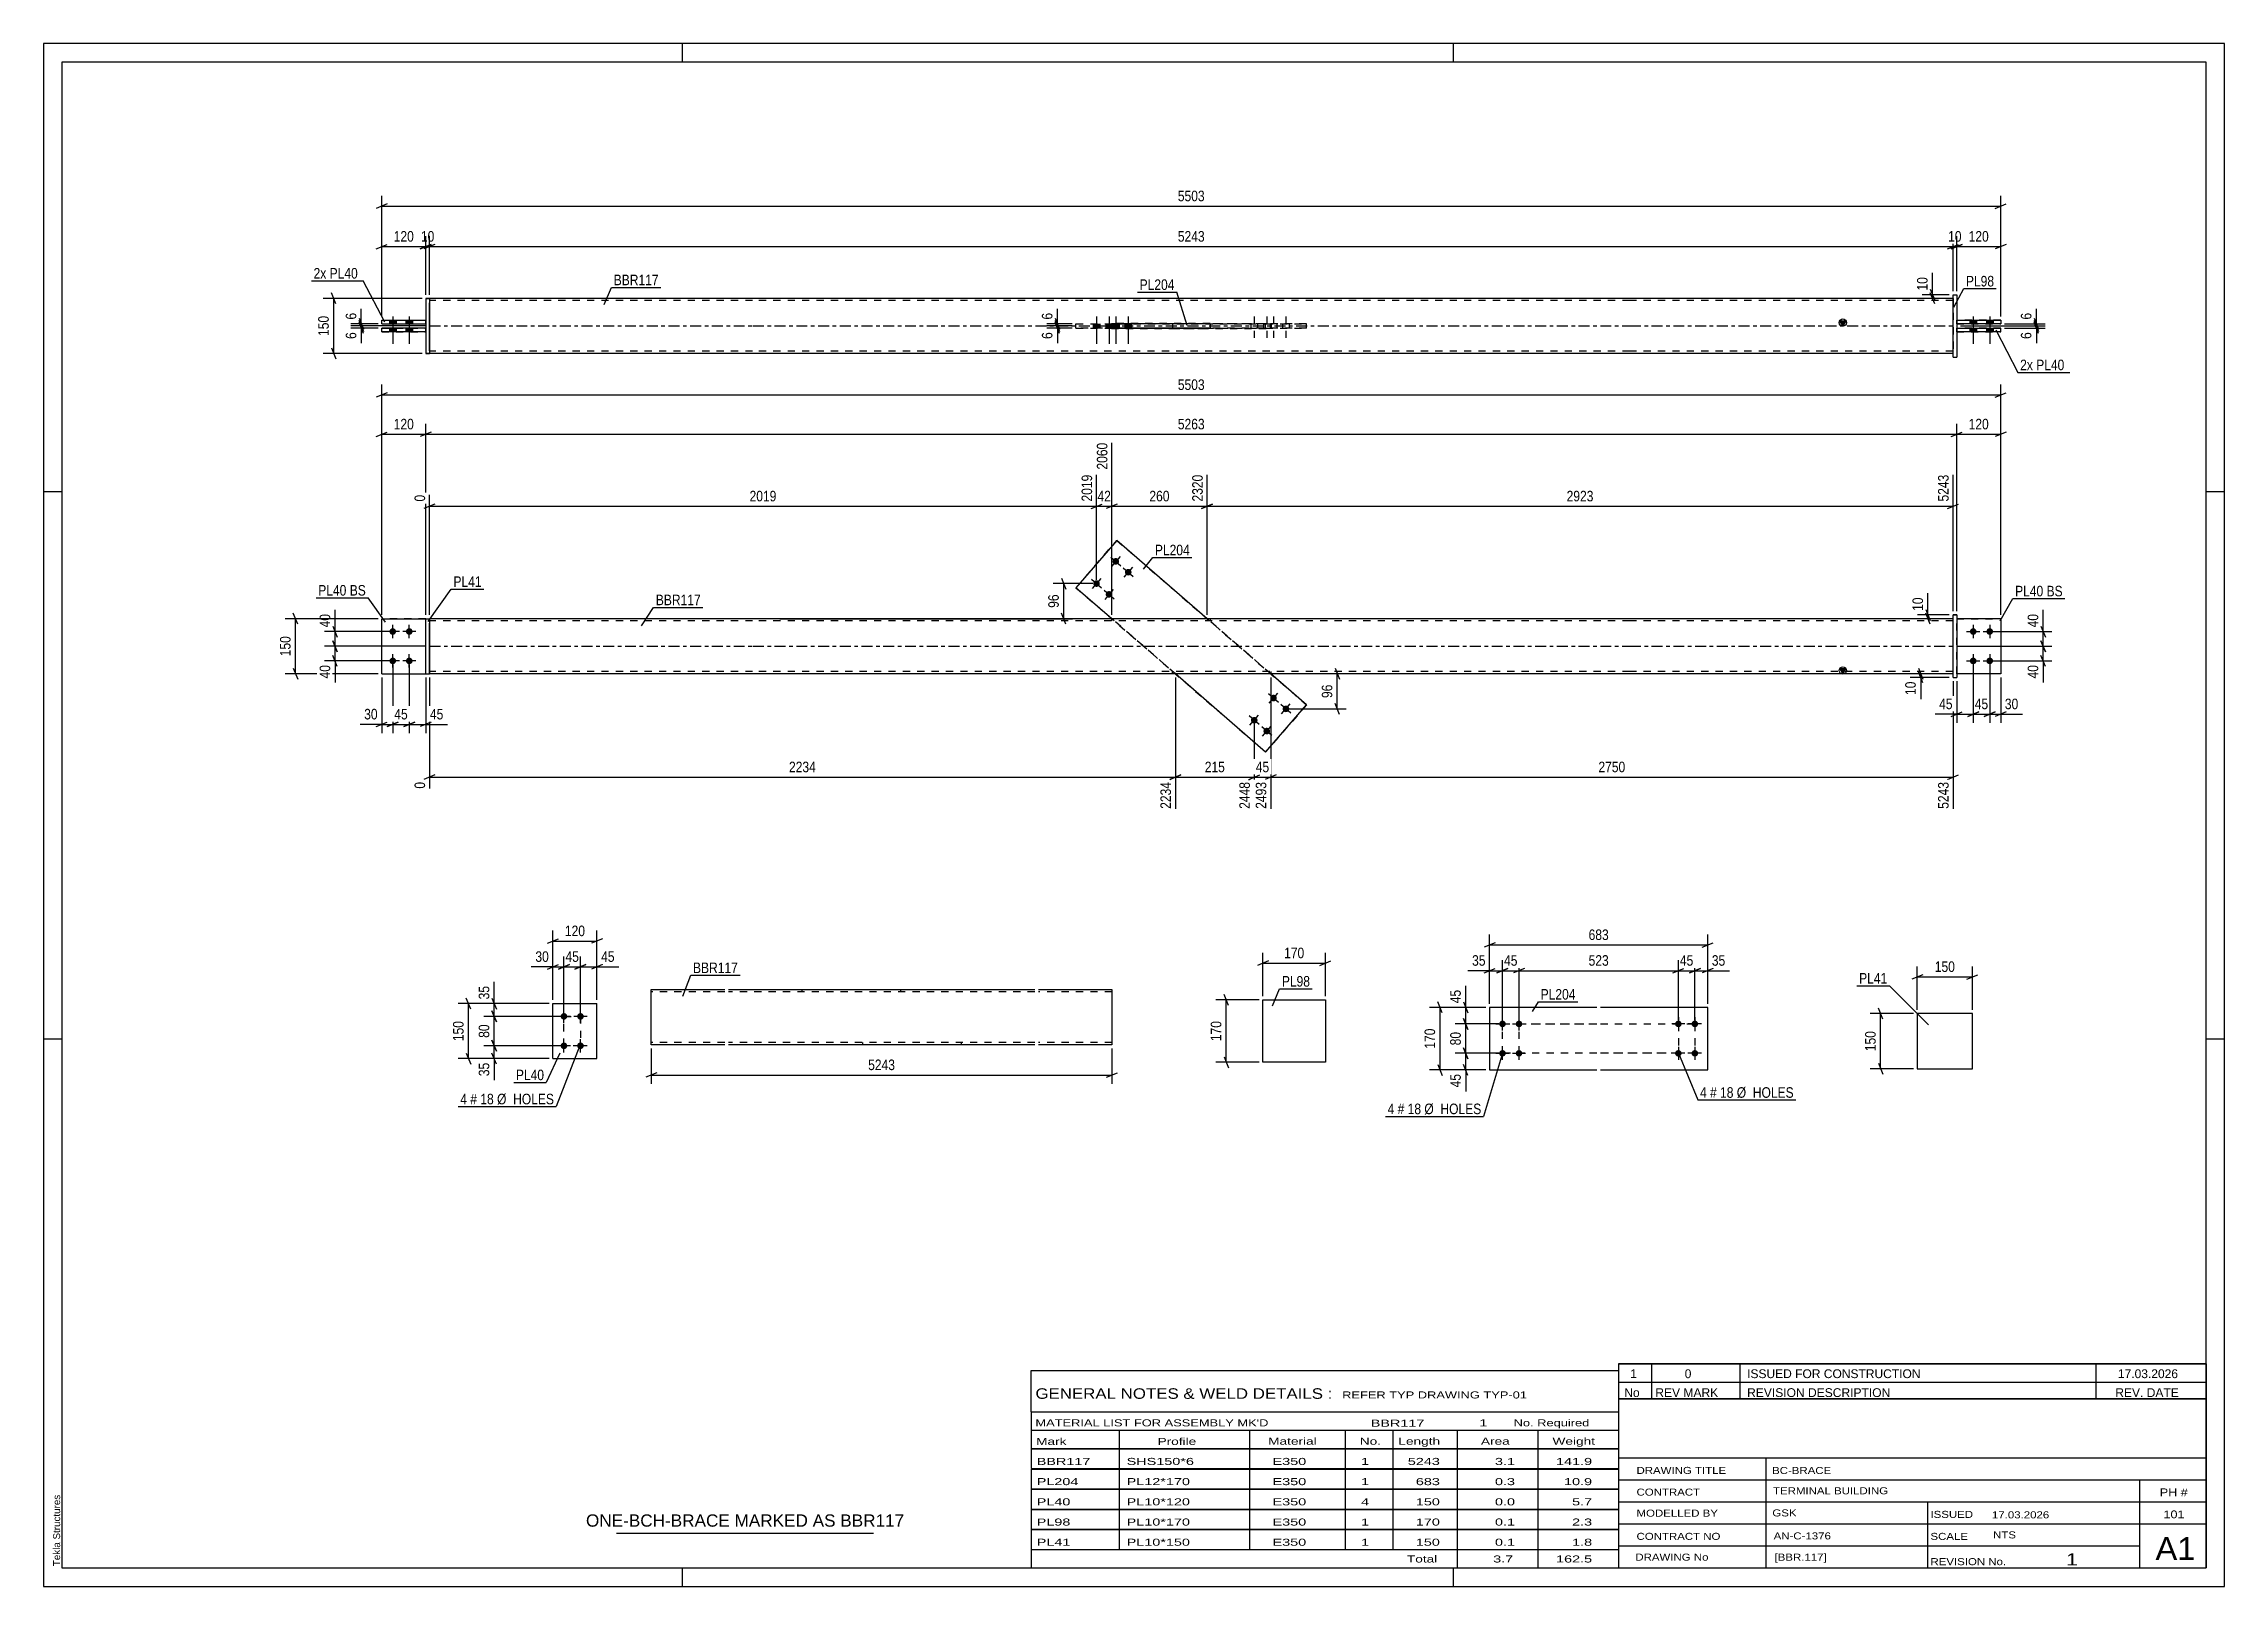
# Paper-space layout 'Layout1' of a CAD drawing. Header units: millimetres. Extents: x 0 to 594, y 0 to 420.
# The model-space entities are those that its viewports show. They can reach past a viewport. Long polylines and large blocks are cut down to what shows.
import ezdxf

# ---------------------------------------------------------------- set-up
doc = ezdxf.new("R2010")
doc.units = ezdxf.units.MM
doc.linetypes.add('DXK_LINE_DOT2', pattern=[3.9198, 1.9599, -1.9599])
doc.linetypes.add('DXK_LINE_DOT3', pattern=[5.9187, 2.979, -0.9799, 0.9799, -0.9799])
doc.layers.add('Viewport layer', color=7, linetype='Continuous', plot=False)
doc.styles.add('Arial', font='ARIAL.TTF', dxfattribs={"height": 0.2})
doc.styles.add('Arial Narrow', font='ARIALN.TTF', dxfattribs={"height": 0.2})

# ---------------------------------------------------------------- blocks, each defined once
blk = doc.blocks.new('Unknown-580611105-1130')
at = {"color": 5, "linetype": 'Continuous'}
for p, q in [((594, 420), (0, 420)), ((0, 420), (0, 0)), ((174, 415), (174, 420)), ((384, 415), (384, 420)), ((594, 0), (594, 420)), ((589, 415), (5, 415)), ((5, 415), (5, 5)), ((589, 5), (589, 415)), ((5, 298), (0, 298)), ((594, 298), (589, 298)), ((5, 149), (0, 149)), ((594, 149), (589, 149)), ((0, 0), (594, 0)), ((5, 5), (589, 5)), ((174, 0), (174, 5)), ((384, 0), (384, 5))]:
    blk.add_line(p, q, dxfattribs=at)
at = {"color": 174, "linetype": 'Continuous', "style": 'Arial'}
blk.add_text('Tekla Structures', height=1.9102, rotation=90, dxfattribs=at).set_placement((4.5, 5.5))
blk = doc.blocks.new('Part-580611105-3866 - 3865')
at = {"color": 2, "linetype": 'Continuous'}
for p, q in [((393.87, 157.62), (393.87, 140.62)), ((423.07, 157.62), (393.87, 157.62)), ((453.27, 157.62), (424.07, 157.62)), ((453.27, 140.62), (453.27, 157.62)), ((393.87, 140.62), (423.07, 140.62)), ((424.07, 140.62), (453.27, 140.62))]:
    blk.add_line(p, q, dxfattribs=at)
blk = doc.blocks.new('Bolt-580611105-3867 - 3865')
at = {"linetype": 'Continuous'}
for points in [[(445.27, 152.22, -1), (445.27, 154.02, -1)], [(449.77, 152.22, -1), (449.77, 154.02, -1)], [(445.27, 144.22, -1), (445.27, 146.02, -1)], [(449.77, 144.22, -1), (449.77, 146.02, -1)]]:
    blk.add_hatch(color=1, dxfattribs=at).paths.add_polyline_path(points)
at = {"color": 1, "linetype": 'Continuous'}
for p, q in [((445.27, 154.92), (445.27, 151.32)), ((449.77, 154.92), (449.77, 151.32)), ((447.07, 153.12), (443.47, 153.12)), ((451.57, 153.12), (447.97, 153.12)), ((447.07, 145.12), (443.47, 145.12)), ((445.27, 146.92), (445.27, 143.32)), ((451.57, 145.12), (447.97, 145.12)), ((449.77, 146.92), (449.77, 143.32))]:
    blk.add_line(p, q, dxfattribs=at)
blk = doc.blocks.new('Bolt-580611105-3868 - 3865')
at = {"linetype": 'Continuous'}
for points in [[(397.37, 154.02, -1), (397.37, 152.22, -1)], [(401.87, 154.02, -1), (401.87, 152.22, -1)], [(397.37, 146.02, -1), (397.37, 144.22, -1)], [(401.87, 146.02, -1), (401.87, 144.22, -1)]]:
    blk.add_hatch(color=1, dxfattribs=at).paths.add_polyline_path(points)
at = {"color": 1, "linetype": 'Continuous'}
for p, q in [((397.37, 151.32), (397.37, 154.92)), ((401.87, 151.32), (401.87, 154.92)), ((395.57, 153.12), (399.17, 153.12)), ((400.07, 153.12), (403.67, 153.12)), ((395.57, 145.12), (399.17, 145.12)), ((397.37, 143.32), (397.37, 146.92)), ((400.07, 145.12), (403.67, 145.12)), ((401.87, 143.32), (401.87, 146.92))]:
    blk.add_line(p, q, dxfattribs=at)
blk = doc.blocks.new('Part-580611105-2167 - 2161')
at = {"color": 2, "linetype": 'Continuous'}
for p, q in [((138.73, 143.67), (138.73, 158.67)), ((138.73, 158.67), (150.73, 158.67)), ((150.73, 143.67), (150.73, 158.67)), ((138.73, 143.67), (138.73, 143.67)), ((138.73, 143.67), (150.73, 143.67)), ((150.73, 143.67), (150.73, 143.67))]:
    blk.add_line(p, q, dxfattribs=at)
at = {"color": 7, "linetype": 'DXK_LINE_DOT2'}
for p, q in [((138.73, 158.67), (150.73, 158.67)), ((138.73, 143.67), (138.73, 143.67)), ((138.73, 143.67), (150.73, 143.67)), ((150.73, 143.67), (150.73, 143.67))]:
    blk.add_line(p, q, dxfattribs=at)
blk = doc.blocks.new('Bolt-580611105-2200 - 2161')
at = {"linetype": 'Continuous'}
for points in [[(141.73, 154.27), (141.54, 154.29), (141.37, 154.35), (141.2, 154.44), (141.06, 154.57), (140.95, 154.72), (140.88, 154.89), (140.84, 155.08), (140.84, 155.27), (140.88, 155.45), (140.95, 155.62), (141.06, 155.77), (141.2, 155.9), (141.37, 155.99), (141.54, 156.05), (141.73, 156.07), (141.92, 156.05), (142.1, 155.99), (142.26, 155.9), (142.4, 155.77), (142.51, 155.62), (142.59, 155.45), (142.63, 155.27), (142.63, 155.08), (142.59, 154.89), (142.51, 154.72), (142.4, 154.57), (142.26, 154.44), (142.1, 154.35), (141.92, 154.29)], [(146.23, 154.27), (146.04, 154.29), (145.87, 154.35), (145.7, 154.44), (145.56, 154.57), (145.45, 154.72), (145.38, 154.89), (145.34, 155.08), (145.34, 155.27), (145.38, 155.45), (145.45, 155.62), (145.56, 155.77), (145.7, 155.9), (145.87, 155.99), (146.04, 156.05), (146.23, 156.07), (146.42, 156.05), (146.6, 155.99), (146.76, 155.9), (146.9, 155.77), (147.01, 155.62), (147.09, 155.45), (147.13, 155.27), (147.13, 155.08), (147.09, 154.89), (147.01, 154.72), (146.9, 154.57), (146.76, 154.44), (146.6, 154.35), (146.42, 154.29)], [(141.73, 146.27), (141.54, 146.29), (141.37, 146.35), (141.2, 146.44), (141.06, 146.57), (140.95, 146.72), (140.88, 146.89), (140.84, 147.08), (140.84, 147.27), (140.88, 147.45), (140.95, 147.62), (141.06, 147.77), (141.2, 147.9), (141.37, 147.99), (141.54, 148.05), (141.73, 148.07), (141.92, 148.05), (142.1, 147.99), (142.26, 147.9), (142.4, 147.77), (142.51, 147.62), (142.59, 147.45), (142.63, 147.27), (142.63, 147.08), (142.59, 146.89), (142.51, 146.72), (142.4, 146.57), (142.26, 146.44), (142.1, 146.35), (141.92, 146.29)], [(146.23, 146.27), (146.04, 146.29), (145.87, 146.35), (145.7, 146.44), (145.56, 146.57), (145.45, 146.72), (145.38, 146.89), (145.34, 147.08), (145.34, 147.27), (145.38, 147.45), (145.45, 147.62), (145.56, 147.77), (145.7, 147.9), (145.87, 147.99), (146.04, 148.05), (146.23, 148.07), (146.42, 148.05), (146.6, 147.99), (146.76, 147.9), (146.9, 147.77), (147.01, 147.62), (147.09, 147.45), (147.13, 147.27), (147.13, 147.08), (147.09, 146.89), (147.01, 146.72), (146.9, 146.57), (146.76, 146.44), (146.6, 146.35), (146.42, 146.29)]]:
    blk.add_hatch(color=1, dxfattribs=at).paths.add_polyline_path(points)
at = {"color": 1, "linetype": 'Continuous'}
for p, q in [((143.53, 155.17), (139.93, 155.17)), ((141.73, 153.37), (141.73, 156.97)), ((148.03, 155.17), (144.43, 155.17)), ((146.23, 153.37), (146.23, 156.97)), ((141.73, 145.37), (141.73, 148.97)), ((146.23, 145.37), (146.23, 148.97)), ((143.53, 147.17), (139.93, 147.17)), ((148.03, 147.17), (144.43, 147.17))]:
    blk.add_line(p, q, dxfattribs=at)
blk = doc.blocks.new('Bolt-580611105-1705 - 1677')
at = {"linetype": 'Continuous'}
for points in [[(292.03, 279.95), (292.22, 279.93), (292.4, 279.87), (292.56, 279.78), (292.7, 279.65), (292.81, 279.5), (292.89, 279.33), (292.93, 279.14), (292.93, 278.96), (292.89, 278.77), (292.81, 278.6), (292.7, 278.45), (292.56, 278.32), (292.4, 278.23), (292.22, 278.17), (292.03, 278.15), (291.85, 278.17), (291.67, 278.23), (291.5, 278.32), (291.36, 278.45), (291.25, 278.6), (291.18, 278.77), (291.14, 278.96), (291.14, 279.14), (291.18, 279.33), (291.25, 279.5), (291.36, 279.65), (291.5, 279.78), (291.67, 279.87), (291.85, 279.93)], [(286.79, 273.9), (286.98, 273.88), (287.16, 273.83), (287.32, 273.73), (287.46, 273.61), (287.57, 273.45), (287.65, 273.28), (287.69, 273.1), (287.69, 272.91), (287.65, 272.73), (287.57, 272.55), (287.46, 272.4), (287.32, 272.28), (287.16, 272.18), (286.98, 272.12), (286.79, 272.1), (286.61, 272.12), (286.43, 272.18), (286.27, 272.28), (286.13, 272.4), (286.02, 272.55), (285.94, 272.73), (285.9, 272.91), (285.9, 273.1), (285.94, 273.28), (286.02, 273.45), (286.13, 273.61), (286.27, 273.73), (286.43, 273.83), (286.61, 273.88)], [(295.43, 277), (295.62, 276.98), (295.8, 276.93), (295.96, 276.83), (296.1, 276.71), (296.21, 276.55), (296.29, 276.38), (296.33, 276.2), (296.33, 276.01), (296.29, 275.83), (296.21, 275.65), (296.1, 275.5), (295.96, 275.38), (295.8, 275.28), (295.62, 275.22), (295.43, 275.2), (295.25, 275.22), (295.07, 275.28), (294.91, 275.38), (294.77, 275.5), (294.65, 275.65), (294.58, 275.83), (294.54, 276.01), (294.54, 276.2), (294.58, 276.38), (294.65, 276.55), (294.77, 276.71), (294.91, 276.83), (295.07, 276.93), (295.25, 276.98)], [(290.2, 270.96), (290.38, 270.94), (290.56, 270.88), (290.72, 270.79), (290.86, 270.66), (290.98, 270.51), (291.05, 270.34), (291.09, 270.15), (291.09, 269.96), (291.05, 269.78), (290.98, 269.61), (290.86, 269.46), (290.72, 269.33), (290.56, 269.24), (290.38, 269.18), (290.2, 269.16), (290.01, 269.18), (289.83, 269.24), (289.67, 269.33), (289.53, 269.46), (289.42, 269.61), (289.34, 269.78), (289.3, 269.96), (289.3, 270.15), (289.34, 270.34), (289.42, 270.51), (289.53, 270.66), (289.67, 270.79), (289.83, 270.88), (290.01, 270.94)]]:
    blk.add_hatch(color=1, dxfattribs=at).paths.add_polyline_path(points)
at = {"color": 1, "linetype": 'Continuous'}
for p, q in [((290.67, 280.23), (293.39, 277.87)), ((293.21, 280.41), (290.85, 277.69)), ((285.43, 274.18), (288.16, 271.83)), ((287.97, 274.36), (285.62, 271.64)), ((294.07, 277.28), (296.79, 274.93)), ((296.61, 277.46), (294.26, 274.74)), ((288.84, 271.24), (291.56, 268.88)), ((291.37, 271.42), (289.02, 268.7))]:
    blk.add_line(p, q, dxfattribs=at)
blk = doc.blocks.new('Part-580611105-1689 - 1677')
at = {"color": 2, "linetype": 'Continuous'}
for p, q in [((521.08, 264.45), (520.08, 264.45)), ((520.08, 247.45), (520.08, 264.45)), ((521.08, 264.45), (521.08, 247.45)), ((520.08, 247.45), (520.08, 247.45)), ((520.08, 247.45), (521.08, 247.45))]:
    blk.add_line(p, q, dxfattribs=at)
at = {"color": 7, "linetype": 'DXK_LINE_DOT2'}
for p, q in [((520.08, 264.45), (520.08, 264.45)), ((520.08, 264.45), (521.08, 264.45)), ((521.08, 264.45), (521.08, 264.45)), ((520.08, 247.45), (521.08, 247.45))]:
    blk.add_line(p, q, dxfattribs=at)
blk = doc.blocks.new('Part-580611105-1699 - 1677')
at = {"color": 2, "linetype": 'Continuous'}
for p, q in [((533.08, 263.45), (521.08, 263.45)), ((533.08, 263.45), (533.08, 263.45)), ((533.08, 263.45), (533.08, 248.45)), ((533.08, 248.45), (521.08, 248.45))]:
    blk.add_line(p, q, dxfattribs=at)
at = {"color": 7, "linetype": 'DXK_LINE_DOT2'}
for p, q in [((533.08, 263.45), (521.08, 263.45)), ((521.08, 263.45), (521.08, 263.45)), ((521.08, 248.45), (521.08, 263.45)), ((533.08, 263.45), (533.08, 263.45)), ((533.08, 248.45), (521.08, 248.45))]:
    blk.add_line(p, q, dxfattribs=at)
blk = doc.blocks.new('Part-580611105-1683 - 1677')
at = {"color": 7, "linetype": 'DXK_LINE_DOT2'}
for p, q in [((92.1, 248.45), (92.1, 263.45)), ((92.1, 263.45), (104.1, 263.45)), ((104.1, 263.45), (92.1, 263.45)), ((104.1, 248.45), (104.1, 263.45)), ((92.1, 248.45), (92.1, 248.45)), ((92.1, 248.45), (104.1, 248.45)), ((92.1, 248.45), (104.1, 248.45)), ((104.1, 248.45), (104.1, 248.45))]:
    blk.add_line(p, q, dxfattribs=at)
blk = doc.blocks.new('Part-580611105-1704 - 1677')
at = {"linetype": 'Continuous'}
blk.add_hatch(color=2, dxfattribs=at).paths.add_polyline_path([(490.08, 248.45), (489.28, 249.85), (490.88, 249.85)])
at = {"color": 2, "linetype": 'Continuous'}
for p, q in [((193.1, 263.45), (105.1, 263.45)), ((105.1, 249.65), (105.1, 262.25)), ((431.98, 263.45), (193.2, 263.45)), ((520.08, 263.45), (432.08, 263.45)), ((490.08, 248.45), (489.28, 249.85)), ((489.28, 249.85), (490.88, 249.85)), ((490.88, 249.85), (490.08, 248.45)), ((193.1, 248.45), (105.1, 248.45)), ((431.98, 248.45), (193.2, 248.45)), ((520.08, 248.45), (432.08, 248.45))]:
    blk.add_line(p, q, dxfattribs=at)
at = {"color": 7, "linetype": 'DXK_LINE_DOT2'}
for p, q in [((105.1, 263.45), (105.1, 262.25)), ((193.1, 262.85), (105.1, 262.85)), ((431.98, 262.85), (193.2, 262.85)), ((290.85, 263.45), (290.85, 262.85)), ((317.71, 263.45), (317.71, 262.85)), ((520.08, 262.85), (432.08, 262.85)), ((520.08, 248.45), (520.08, 263.45)), ((105.1, 248.45), (105.1, 249.65)), ((105.1, 249.05), (105.1, 249.09)), ((193.1, 249.05), (105.1, 249.05)), ((431.98, 249.05), (193.2, 249.05)), ((307.48, 248.45), (307.48, 249.05)), ((307.48, 248.54), (307.48, 248.45)), ((334.33, 248.45), (334.33, 249.05)), ((334.33, 248.54), (334.33, 248.45)), ((520.08, 249.05), (432.08, 249.05))]:
    blk.add_line(p, q, dxfattribs=at)
at = {"color": 7, "linetype": 'DXK_LINE_DOT3'}
for p, q in [((105.1, 255.95), (193.1, 255.95)), ((193.2, 255.95), (431.98, 255.95)), ((432.08, 255.95), (520.08, 255.95))]:
    blk.add_line(p, q, dxfattribs=at)
at = {"color": 2, "linetype": 'Continuous'}
blk.add_circle((490.08, 249.35), 1, dxfattribs=at)
blk = doc.blocks.new('Part-580611105-1688 - 1677')
at = {"color": 2, "linetype": 'Continuous'}
for p, q in [((92.1, 248.45), (92.1, 263.45)), ((92.1, 263.45), (104.1, 263.45)), ((92.1, 248.45), (92.1, 248.45)), ((92.1, 248.45), (104.1, 248.45))]:
    blk.add_line(p, q, dxfattribs=at)
at = {"color": 7, "linetype": 'DXK_LINE_DOT2'}
for p, q in [((104.1, 263.45), (92.1, 263.45)), ((104.1, 248.45), (104.1, 263.45)), ((92.1, 248.45), (104.1, 248.45)), ((104.1, 248.45), (104.1, 248.45))]:
    blk.add_line(p, q, dxfattribs=at)
blk = doc.blocks.new('Part-580611105-1694 - 1677')
at = {"color": 7, "linetype": 'DXK_LINE_DOT2'}
for p, q in [((521.08, 263.45), (533.08, 263.45)), ((533.08, 263.45), (521.08, 263.45)), ((521.08, 263.45), (521.08, 263.45)), ((521.08, 248.45), (521.08, 263.45)), ((533.08, 263.45), (533.08, 263.45)), ((533.08, 263.45), (533.08, 248.45)), ((533.08, 248.45), (521.08, 248.45)), ((533.08, 248.45), (521.08, 248.45))]:
    blk.add_line(p, q, dxfattribs=at)
blk = doc.blocks.new('Bolt-580611105-1706 - 1677')
at = {"linetype": 'Continuous'}
for points in [[(334.99, 242.74), (335.18, 242.72), (335.36, 242.66), (335.52, 242.57), (335.66, 242.44), (335.77, 242.29), (335.85, 242.12), (335.88, 241.93), (335.88, 241.74), (335.85, 241.56), (335.77, 241.39), (335.66, 241.24), (335.52, 241.11), (335.36, 241.02), (335.18, 240.96), (334.99, 240.94), (334.8, 240.96), (334.62, 241.02), (334.46, 241.11), (334.32, 241.24), (334.21, 241.39), (334.13, 241.56), (334.09, 241.74), (334.09, 241.93), (334.13, 242.12), (334.21, 242.29), (334.32, 242.44), (334.46, 242.57), (334.62, 242.66), (334.8, 242.72)], [(338.39, 239.79), (338.58, 239.77), (338.76, 239.71), (338.92, 239.62), (339.06, 239.49), (339.17, 239.34), (339.25, 239.17), (339.29, 238.99), (339.29, 238.8), (339.25, 238.61), (339.17, 238.44), (339.06, 238.29), (338.92, 238.16), (338.76, 238.07), (338.58, 238.01), (338.39, 237.99), (338.2, 238.01), (338.02, 238.07), (337.86, 238.16), (337.72, 238.29), (337.61, 238.44), (337.53, 238.61), (337.5, 238.8), (337.5, 238.99), (337.53, 239.17), (337.61, 239.34), (337.72, 239.49), (337.86, 239.62), (338.02, 239.71), (338.2, 239.77)], [(329.75, 236.69), (329.94, 236.67), (330.12, 236.61), (330.28, 236.52), (330.42, 236.39), (330.53, 236.24), (330.61, 236.07), (330.65, 235.89), (330.65, 235.7), (330.61, 235.51), (330.53, 235.34), (330.42, 235.19), (330.28, 235.06), (330.12, 234.97), (329.94, 234.91), (329.75, 234.89), (329.56, 234.91), (329.39, 234.97), (329.22, 235.06), (329.08, 235.19), (328.97, 235.34), (328.9, 235.51), (328.86, 235.7), (328.86, 235.89), (328.9, 236.07), (328.97, 236.24), (329.08, 236.39), (329.22, 236.52), (329.39, 236.61), (329.56, 236.67)], [(333.15, 233.75), (333.34, 233.73), (333.52, 233.67), (333.68, 233.57), (333.82, 233.45), (333.93, 233.3), (334.01, 233.12), (334.05, 232.94), (334.05, 232.75), (334.01, 232.57), (333.93, 232.4), (333.82, 232.24), (333.68, 232.12), (333.52, 232.02), (333.34, 231.96), (333.15, 231.95), (332.97, 231.96), (332.79, 232.02), (332.62, 232.12), (332.48, 232.24), (332.37, 232.4), (332.3, 232.57), (332.26, 232.75), (332.26, 232.94), (332.3, 233.12), (332.37, 233.3), (332.48, 233.45), (332.62, 233.57), (332.79, 233.67), (332.97, 233.73)]]:
    blk.add_hatch(color=1, dxfattribs=at).paths.add_polyline_path(points)
at = {"color": 1, "linetype": 'Continuous'}
for p, q in [((336.35, 240.66), (333.63, 243.02)), ((333.81, 240.48), (336.17, 243.2)), ((339.75, 237.71), (337.03, 240.07)), ((337.21, 237.53), (339.57, 240.25)), ((331.11, 234.61), (328.39, 236.97)), ((328.57, 234.43), (330.93, 237.15)), ((334.51, 231.67), (331.79, 234.02)), ((331.97, 231.48), (334.33, 234.21))]:
    blk.add_line(p, q, dxfattribs=at)
blk = doc.blocks.new('Bolt-580611105-1708 - 1677')
at = {"linetype": 'Continuous'}
for points in [[(95.1, 260.85), (95.29, 260.83), (95.47, 260.77), (95.63, 260.68), (95.77, 260.55), (95.88, 260.4), (95.96, 260.23), (96, 260.04), (96, 259.85), (95.96, 259.67), (95.88, 259.5), (95.77, 259.35), (95.63, 259.22), (95.47, 259.13), (95.29, 259.07), (95.1, 259.05), (94.92, 259.07), (94.74, 259.13), (94.57, 259.22), (94.43, 259.35), (94.32, 259.5), (94.25, 259.67), (94.21, 259.85), (94.21, 260.04), (94.25, 260.23), (94.32, 260.4), (94.43, 260.55), (94.57, 260.68), (94.74, 260.77), (94.92, 260.83)], [(99.6, 260.85), (99.79, 260.83), (99.97, 260.77), (100.13, 260.68), (100.27, 260.55), (100.38, 260.4), (100.46, 260.23), (100.5, 260.04), (100.5, 259.85), (100.46, 259.67), (100.38, 259.5), (100.27, 259.35), (100.13, 259.22), (99.97, 259.13), (99.79, 259.07), (99.6, 259.05), (99.42, 259.07), (99.24, 259.13), (99.07, 259.22), (98.93, 259.35), (98.82, 259.5), (98.75, 259.67), (98.71, 259.85), (98.71, 260.04), (98.75, 260.23), (98.82, 260.4), (98.93, 260.55), (99.07, 260.68), (99.24, 260.77), (99.42, 260.83)], [(95.1, 252.85), (95.29, 252.83), (95.47, 252.77), (95.63, 252.68), (95.77, 252.55), (95.88, 252.4), (95.96, 252.23), (96, 252.04), (96, 251.85), (95.96, 251.67), (95.88, 251.5), (95.77, 251.35), (95.63, 251.22), (95.47, 251.13), (95.29, 251.07), (95.1, 251.05), (94.92, 251.07), (94.74, 251.13), (94.57, 251.22), (94.43, 251.35), (94.32, 251.5), (94.25, 251.67), (94.21, 251.85), (94.21, 252.04), (94.25, 252.23), (94.32, 252.4), (94.43, 252.55), (94.57, 252.68), (94.74, 252.77), (94.92, 252.83)], [(99.6, 252.85), (99.79, 252.83), (99.97, 252.77), (100.13, 252.68), (100.27, 252.55), (100.38, 252.4), (100.46, 252.23), (100.5, 252.04), (100.5, 251.85), (100.46, 251.67), (100.38, 251.5), (100.27, 251.35), (100.13, 251.22), (99.97, 251.13), (99.79, 251.07), (99.6, 251.05), (99.42, 251.07), (99.24, 251.13), (99.07, 251.22), (98.93, 251.35), (98.82, 251.5), (98.75, 251.67), (98.71, 251.85), (98.71, 252.04), (98.75, 252.23), (98.82, 252.4), (98.93, 252.55), (99.07, 252.68), (99.24, 252.77), (99.42, 252.83)]]:
    blk.add_hatch(color=1, dxfattribs=at).paths.add_polyline_path(points)
at = {"color": 1, "linetype": 'Continuous'}
for p, q in [((95.1, 258.15), (95.1, 261.75)), ((99.6, 258.15), (99.6, 261.75)), ((96.9, 259.95), (93.3, 259.95)), ((101.4, 259.95), (97.8, 259.95)), ((96.9, 251.95), (93.3, 251.95)), ((95.1, 250.15), (95.1, 253.75)), ((101.4, 251.95), (97.8, 251.95)), ((99.6, 250.15), (99.6, 253.75))]:
    blk.add_line(p, q, dxfattribs=at)
blk = doc.blocks.new('Bolt-580611105-1709 - 1677')
at = {"linetype": 'Continuous'}
for points in [[(525.58, 260.85), (525.77, 260.83), (525.95, 260.77), (526.11, 260.68), (526.25, 260.55), (526.36, 260.4), (526.44, 260.23), (526.48, 260.04), (526.48, 259.85), (526.44, 259.67), (526.36, 259.5), (526.25, 259.35), (526.11, 259.22), (525.95, 259.13), (525.77, 259.07), (525.58, 259.05), (525.4, 259.07), (525.22, 259.13), (525.05, 259.22), (524.91, 259.35), (524.8, 259.5), (524.73, 259.67), (524.69, 259.85), (524.69, 260.04), (524.73, 260.23), (524.8, 260.4), (524.91, 260.55), (525.05, 260.68), (525.22, 260.77), (525.4, 260.83)], [(530.08, 260.85), (530.27, 260.83), (530.45, 260.77), (530.61, 260.68), (530.75, 260.55), (530.86, 260.4), (530.94, 260.23), (530.98, 260.04), (530.98, 259.85), (530.94, 259.67), (530.86, 259.5), (530.75, 259.35), (530.61, 259.22), (530.45, 259.13), (530.27, 259.07), (530.08, 259.05), (529.9, 259.07), (529.72, 259.13), (529.55, 259.22), (529.41, 259.35), (529.3, 259.5), (529.23, 259.67), (529.19, 259.85), (529.19, 260.04), (529.23, 260.23), (529.3, 260.4), (529.41, 260.55), (529.55, 260.68), (529.72, 260.77), (529.9, 260.83)], [(525.58, 252.85), (525.77, 252.83), (525.95, 252.77), (526.11, 252.68), (526.25, 252.55), (526.36, 252.4), (526.44, 252.23), (526.48, 252.04), (526.48, 251.85), (526.44, 251.67), (526.36, 251.5), (526.25, 251.35), (526.11, 251.22), (525.95, 251.13), (525.77, 251.07), (525.58, 251.05), (525.4, 251.07), (525.22, 251.13), (525.05, 251.22), (524.91, 251.35), (524.8, 251.5), (524.73, 251.67), (524.69, 251.85), (524.69, 252.04), (524.73, 252.23), (524.8, 252.4), (524.91, 252.55), (525.05, 252.68), (525.22, 252.77), (525.4, 252.83)], [(530.08, 252.85), (530.27, 252.83), (530.45, 252.77), (530.61, 252.68), (530.75, 252.55), (530.86, 252.4), (530.94, 252.23), (530.98, 252.04), (530.98, 251.85), (530.94, 251.67), (530.86, 251.5), (530.75, 251.35), (530.61, 251.22), (530.45, 251.13), (530.27, 251.07), (530.08, 251.05), (529.9, 251.07), (529.72, 251.13), (529.55, 251.22), (529.41, 251.35), (529.3, 251.5), (529.23, 251.67), (529.19, 251.85), (529.19, 252.04), (529.23, 252.23), (529.3, 252.4), (529.41, 252.55), (529.55, 252.68), (529.72, 252.77), (529.9, 252.83)]]:
    blk.add_hatch(color=1, dxfattribs=at).paths.add_polyline_path(points)
at = {"color": 1, "linetype": 'Continuous'}
for p, q in [((525.58, 261.75), (525.58, 258.15)), ((530.08, 261.75), (530.08, 258.15)), ((523.78, 259.95), (527.38, 259.95)), ((528.28, 259.95), (531.88, 259.95)), ((523.78, 251.95), (527.38, 251.95)), ((525.58, 253.75), (525.58, 250.15)), ((528.28, 251.95), (531.88, 251.95)), ((530.08, 253.75), (530.08, 250.15))]:
    blk.add_line(p, q, dxfattribs=at)
blk = doc.blocks.new('Part-580611105-1714 - 1677')
at = {"color": 2, "linetype": 'Continuous'}
for p, q in [((292.33, 284.74), (281.2, 271.89)), ((316.92, 263.45), (292.33, 284.74)), ((292.33, 284.74), (292.33, 284.74)), ((290.95, 263.45), (281.2, 271.89)), ((281.2, 271.89), (281.2, 271.89)), ((332.85, 227.15), (308.27, 248.45)), ((343.98, 240), (334.23, 248.45)), ((332.85, 227.15), (343.98, 240)), ((343.98, 240), (343.98, 240)), ((332.85, 227.15), (332.85, 227.15))]:
    blk.add_line(p, q, dxfattribs=at)
at = {"color": 7, "linetype": 'DXK_LINE_DOT2'}
for p, q in [((281.2, 271.89), (292.33, 284.74)), ((292.33, 284.74), (343.98, 240)), ((281.2, 271.89), (332.85, 227.15)), ((308.27, 248.45), (290.95, 263.45)), ((334.23, 248.45), (316.92, 263.45)), ((343.98, 240), (332.85, 227.15))]:
    blk.add_line(p, q, dxfattribs=at)
blk = doc.blocks.new('Part-580611105-1719 - 1677')
at = {"color": 2, "linetype": 'Continuous'}
for p, q in [((104.1, 263.45), (105.1, 263.45)), ((104.1, 248.45), (104.1, 263.45)), ((105.1, 263.45), (105.1, 263.45)), ((105.1, 263.45), (105.1, 248.45)), ((104.1, 248.45), (105.1, 248.45))]:
    blk.add_line(p, q, dxfattribs=at)
at = {"color": 7, "linetype": 'DXK_LINE_DOT2'}
for p, q in [((104.1, 263.45), (105.1, 263.45)), ((104.1, 248.45), (105.1, 248.45))]:
    blk.add_line(p, q, dxfattribs=at)
blk = doc.blocks.new('Part-580611105-1418 - 1367')
at = {"color": 2, "linetype": 'Continuous'}
for p, q in [((92.1, 341.55), (92.1, 342.55)), ((104.1, 342.55), (92.1, 342.55)), ((92.1, 341.55), (92.1, 341.55)), ((104.1, 341.55), (92.1, 341.55)), ((104.1, 341.55), (104.1, 342.55)), ((104.1, 341.55), (104.1, 341.55))]:
    blk.add_line(p, q, dxfattribs=at)
at = {"color": 7, "linetype": 'DXK_LINE_DOT2'}
for p, q in [((92.1, 342.55), (104.1, 342.55)), ((92.1, 341.55), (104.1, 341.55))]:
    blk.add_line(p, q, dxfattribs=at)
blk = doc.blocks.new('Bolt-580611105-1370 - 1367')
at = {"linetype": 'Continuous'}
for points in [[(94.2, 343.75), (96, 343.75), (96, 344.75), (94.2, 344.75)], [(94.2, 343.75), (96, 343.75), (96, 344.75), (94.2, 344.75)], [(98.7, 343.75), (100.5, 343.75), (100.5, 344.75), (98.7, 344.75)], [(98.7, 343.75), (100.5, 343.75), (100.5, 344.75), (98.7, 344.75)], [(94.2, 341.55), (96, 341.55), (96, 342.55), (94.2, 342.55)], [(94.2, 341.55), (96, 341.55), (96, 342.55), (94.2, 342.55)], [(98.7, 341.55), (100.5, 341.55), (100.5, 342.55), (98.7, 342.55)], [(98.7, 341.55), (100.5, 341.55), (100.5, 342.55), (98.7, 342.55)]]:
    blk.add_hatch(color=1, dxfattribs=at).paths.add_polyline_path(points)
at = {"color": 1, "linetype": 'Continuous'}
for p, q in [((94.2, 344.75), (94.2, 343.75)), ((94.2, 344.75), (94.2, 343.75)), ((95.1, 345.75), (95.1, 338.25)), ((95.1, 345.75), (95.1, 338.25)), ((96, 344.75), (96, 343.75)), ((96, 344.75), (96, 343.75)), ((98.7, 344.75), (98.7, 343.75)), ((98.7, 344.75), (98.7, 343.75)), ((99.6, 345.75), (99.6, 338.25)), ((99.6, 345.75), (99.6, 338.25)), ((100.5, 344.75), (100.5, 343.75)), ((100.5, 344.75), (100.5, 343.75)), ((94.2, 342.55), (94.2, 341.55)), ((94.2, 342.55), (94.2, 341.55)), ((96, 342.55), (96, 341.55)), ((96, 342.55), (96, 341.55)), ((98.7, 342.55), (98.7, 341.55)), ((98.7, 342.55), (98.7, 341.55)), ((100.5, 342.55), (100.5, 341.55)), ((100.5, 342.55), (100.5, 341.55))]:
    blk.add_line(p, q, dxfattribs=at)
blk = doc.blocks.new('Bolt-580611105-1435 - 1367')
at = {"color": 1, "linetype": 'DXK_LINE_DOT2'}
for p, q in [((329.75, 345.75), (329.75, 338.25)), ((333.15, 345.75), (333.15, 338.25)), ((334.99, 345.75), (334.99, 338.25)), ((338.39, 345.75), (338.39, 338.25)), ((328.85, 343.75), (328.85, 342.55)), ((330.65, 343.75), (330.65, 342.55)), ((332.25, 343.75), (332.25, 342.55)), ((334.05, 343.75), (334.05, 342.55)), ((334.09, 343.75), (334.09, 342.55)), ((335.89, 343.75), (335.89, 342.55)), ((337.49, 343.75), (337.49, 342.55)), ((339.29, 343.75), (339.29, 342.55))]:
    blk.add_line(p, q, dxfattribs=at)
blk = doc.blocks.new('Bolt-580611105-1371 - 1367')
at = {"linetype": 'Continuous'}
for points in [[(526.48, 344.75), (524.68, 344.75), (524.68, 343.75), (526.48, 343.75)], [(526.48, 344.75), (524.68, 344.75), (524.68, 343.75), (526.48, 343.75)], [(530.98, 344.75), (529.18, 344.75), (529.18, 343.75), (530.98, 343.75)], [(530.98, 344.75), (529.18, 344.75), (529.18, 343.75), (530.98, 343.75)], [(526.48, 342.55), (524.68, 342.55), (524.68, 341.55), (526.48, 341.55)], [(526.48, 342.55), (524.68, 342.55), (524.68, 341.55), (526.48, 341.55)], [(530.98, 342.55), (529.18, 342.55), (529.18, 341.55), (530.98, 341.55)], [(530.98, 342.55), (529.18, 342.55), (529.18, 341.55), (530.98, 341.55)]]:
    blk.add_hatch(color=1, dxfattribs=at).paths.add_polyline_path(points)
at = {"color": 1, "linetype": 'Continuous'}
for p, q in [((524.68, 344.75), (524.68, 343.75)), ((524.68, 344.75), (524.68, 343.75)), ((525.58, 345.75), (525.58, 338.25)), ((525.58, 345.75), (525.58, 338.25)), ((526.48, 344.75), (526.48, 343.75)), ((526.48, 344.75), (526.48, 343.75)), ((529.18, 344.75), (529.18, 343.75)), ((529.18, 344.75), (529.18, 343.75)), ((530.08, 345.75), (530.08, 338.25)), ((530.08, 345.75), (530.08, 338.25)), ((530.98, 344.75), (530.98, 343.75)), ((530.98, 344.75), (530.98, 343.75)), ((524.68, 342.55), (524.68, 341.55)), ((524.68, 342.55), (524.68, 341.55)), ((526.48, 342.55), (526.48, 341.55)), ((526.48, 342.55), (526.48, 341.55)), ((529.18, 342.55), (529.18, 341.55)), ((529.18, 342.55), (529.18, 341.55)), ((530.98, 342.55), (530.98, 341.55)), ((530.98, 342.55), (530.98, 341.55))]:
    blk.add_line(p, q, dxfattribs=at)
blk = doc.blocks.new('Part-580611105-1456 - 1367')
at = {"linetype": 'Continuous'}
blk.add_hatch(color=2, dxfattribs=at).paths.add_polyline_path([(490.08, 343.15), (489.28, 344.55), (490.88, 344.55)])
at = {"color": 2, "linetype": 'Continuous'}
for p, q in [((193.1, 350.65), (105.1, 350.65)), ((431.98, 350.65), (193.2, 350.65)), ((520.08, 350.65), (432.08, 350.65)), ((105.1, 336.85), (105.1, 349.45)), ((490.08, 343.15), (489.28, 344.55)), ((489.28, 344.55), (490.88, 344.55)), ((490.88, 344.55), (490.08, 343.15)), ((290.85, 343.85), (317.71, 343.85)), ((290.85, 343.85), (290.85, 343.75)), ((290.85, 342.55), (290.85, 342.45)), ((290.85, 342.45), (290.85, 342.45)), ((317.71, 342.45), (290.85, 342.45)), ((307.48, 343.85), (307.48, 343.75)), ((307.48, 342.45), (307.48, 342.55)), ((317.71, 343.85), (317.71, 342.45)), ((193.1, 335.65), (105.1, 335.65)), ((431.98, 335.65), (193.2, 335.65)), ((520.08, 335.65), (432.08, 335.65))]:
    blk.add_line(p, q, dxfattribs=at)
at = {"color": 7, "linetype": 'DXK_LINE_DOT2'}
for p, q in [((105.1, 350.65), (105.1, 349.45)), ((105.1, 350.65), (105.1, 350.56)), ((105.1, 350.56), (105.1, 350.3)), ((520.08, 350.65), (520.08, 335.65)), ((193.1, 350.05), (105.1, 350.05)), ((431.98, 350.05), (193.2, 350.05)), ((520.08, 350.05), (432.08, 350.05)), ((317.71, 343.85), (290.85, 343.85)), ((290.85, 342.45), (290.85, 343.75)), ((290.85, 342.45), (317.71, 342.45)), ((307.48, 343.85), (307.48, 343.85)), ((307.48, 343.85), (307.48, 343.85)), ((307.48, 343.85), (334.33, 343.85)), ((307.48, 343.85), (334.33, 343.85)), ((307.48, 343.75), (307.48, 342.45)), ((334.33, 342.45), (307.48, 342.45)), ((307.48, 342.45), (307.48, 342.45)), ((307.48, 342.45), (334.33, 342.45)), ((334.33, 343.85), (334.33, 342.45)), ((105.1, 336.4), (105.1, 336.85)), ((105.1, 336.85), (105.1, 335.65)), ((193.1, 336.25), (105.1, 336.25)), ((431.98, 336.25), (193.2, 336.25)), ((520.08, 336.25), (432.08, 336.25))]:
    blk.add_line(p, q, dxfattribs=at)
at = {"color": 7, "linetype": 'DXK_LINE_DOT3'}
for p, q in [((105.1, 343.15), (193.1, 343.15)), ((193.2, 343.15), (431.98, 343.15)), ((432.08, 343.15), (520.08, 343.15))]:
    blk.add_line(p, q, dxfattribs=at)
at = {"color": 2, "linetype": 'Continuous'}
blk.add_circle((490.08, 344.05), 1, dxfattribs=at)
blk = doc.blocks.new('Part-580611105-1413 - 1367')
at = {"color": 2, "linetype": 'Continuous'}
for p, q in [((92.1, 343.75), (92.1, 344.75)), ((92.1, 344.75), (104.1, 344.75)), ((104.1, 343.75), (104.1, 344.75)), ((92.1, 343.75), (92.1, 343.75)), ((92.1, 343.75), (104.1, 343.75)), ((104.1, 343.75), (104.1, 343.75))]:
    blk.add_line(p, q, dxfattribs=at)
at = {"color": 7, "linetype": 'DXK_LINE_DOT2'}
for p, q in [((92.1, 344.75), (92.1, 344.75)), ((92.1, 344.75), (104.1, 344.75)), ((104.1, 344.75), (104.1, 344.75)), ((92.1, 343.75), (104.1, 343.75))]:
    blk.add_line(p, q, dxfattribs=at)
blk = doc.blocks.new('Part-580611105-1461 - 1367')
at = {"color": 2, "linetype": 'Continuous'}
for p, q in [((521.08, 342.55), (533.08, 342.55)), ((533.08, 341.55), (521.08, 341.55)), ((533.08, 341.55), (533.08, 342.55))]:
    blk.add_line(p, q, dxfattribs=at)
at = {"color": 7, "linetype": 'DXK_LINE_DOT2'}
for p, q in [((521.08, 341.55), (521.08, 342.55)), ((533.08, 342.55), (521.08, 342.55)), ((521.08, 341.55), (533.08, 341.55))]:
    blk.add_line(p, q, dxfattribs=at)
blk = doc.blocks.new('Part-580611105-1397 - 1367')
at = {"color": 7, "linetype": 'DXK_LINE_DOT2'}
for p, q in [((281.2, 343.75), (332.85, 343.76)), ((281.2, 343.75), (292.33, 343.75)), ((281.2, 342.55), (332.85, 342.56)), ((292.33, 342.55), (281.2, 342.55)), ((343.98, 343.75), (317.71, 343.75)), ((343.98, 342.55), (317.71, 342.55)), ((332.85, 342.56), (332.85, 343.76)), ((332.85, 343.76), (343.98, 343.75)), ((332.85, 342.56), (343.98, 342.55)), ((343.98, 342.55), (343.98, 343.75))]:
    blk.add_line(p, q, dxfattribs=at)
at = {"color": 2, "linetype": 'Continuous'}
for p, q in [((281.2, 342.55), (281.2, 343.75)), ((292.33, 342.55), (292.33, 343.75)), ((317.71, 343.75), (292.33, 343.75)), ((317.71, 342.55), (292.33, 342.55))]:
    blk.add_line(p, q, dxfattribs=at)
blk = doc.blocks.new('Part-580611105-1398 - 1367')
at = {"color": 2, "linetype": 'Continuous'}
for p, q in [((104.1, 350.65), (105.1, 350.65)), ((104.1, 350.65), (104.1, 335.65)), ((105.1, 350.65), (105.1, 350.65)), ((105.1, 350.65), (105.1, 335.65)), ((105.1, 335.65), (104.1, 335.65)), ((104.1, 335.65), (104.1, 335.65))]:
    blk.add_line(p, q, dxfattribs=at)
at = {"color": 7, "linetype": 'DXK_LINE_DOT2'}
for p, q in [((105.1, 350.65), (104.1, 350.65)), ((105.1, 350.65), (105.1, 350.65)), ((104.1, 335.65), (105.1, 335.65))]:
    blk.add_line(p, q, dxfattribs=at)
blk = doc.blocks.new('Part-580611105-1433 - 1367')
at = {"color": 2, "linetype": 'Continuous'}
for p, q in [((520.08, 351.65), (520.08, 351.65)), ((520.08, 334.65), (520.08, 351.65)), ((520.08, 351.65), (521.08, 351.65)), ((521.08, 351.65), (521.08, 351.65)), ((521.08, 351.65), (521.08, 334.65)), ((520.08, 334.65), (521.08, 334.65)), ((520.08, 334.65), (520.08, 334.65)), ((521.08, 334.65), (521.08, 334.65))]:
    blk.add_line(p, q, dxfattribs=at)
at = {"color": 7, "linetype": 'DXK_LINE_DOT2'}
for p, q in [((520.08, 351.65), (520.08, 351.65)), ((520.08, 351.65), (521.08, 351.65)), ((520.08, 334.65), (521.08, 334.65))]:
    blk.add_line(p, q, dxfattribs=at)
blk = doc.blocks.new('Bolt-580611105-1436 - 1367')
at = {"linetype": 'Continuous'}
for points in [[(287.69, 343.75), (285.89, 343.75), (285.89, 342.55), (287.69, 342.55)], [(291.1, 343.75), (289.3, 343.75), (289.3, 342.55), (291.1, 342.55)], [(292.93, 343.75), (291.13, 343.75), (291.13, 342.55), (292.93, 342.55)], [(296.33, 343.75), (294.53, 343.75), (294.53, 342.55), (296.33, 342.55)]]:
    blk.add_hatch(color=1, dxfattribs=at).paths.add_polyline_path(points)
at = {"color": 1, "linetype": 'Continuous'}
for p, q in [((286.79, 345.75), (286.79, 338.25)), ((290.2, 345.75), (290.2, 338.25)), ((292.03, 345.75), (292.03, 338.25)), ((295.43, 345.75), (295.43, 338.25)), ((285.89, 343.75), (285.89, 342.55)), ((287.69, 343.75), (287.69, 342.55)), ((289.3, 343.75), (289.3, 342.55)), ((291.1, 343.75), (291.1, 342.55)), ((291.13, 343.75), (291.13, 342.55)), ((292.93, 343.75), (292.93, 342.55)), ((294.53, 343.75), (294.53, 342.55)), ((296.33, 343.75), (296.33, 342.55))]:
    blk.add_line(p, q, dxfattribs=at)
blk = doc.blocks.new('Part-580611105-1466 - 1367')
at = {"color": 2, "linetype": 'Continuous'}
for p, q in [((521.08, 344.75), (533.08, 344.75)), ((533.08, 344.75), (533.08, 343.75)), ((533.08, 343.75), (521.08, 343.75))]:
    blk.add_line(p, q, dxfattribs=at)
at = {"color": 7, "linetype": 'DXK_LINE_DOT2'}
for p, q in [((521.08, 343.75), (521.08, 344.75)), ((533.08, 344.75), (521.08, 344.75)), ((533.08, 344.75), (533.08, 344.75)), ((521.08, 343.75), (533.08, 343.75))]:
    blk.add_line(p, q, dxfattribs=at)
blk = doc.blocks.new('Part-580611105-4882 - 4881')
at = {"color": 2, "linetype": 'Continuous'}
for p, q in [((525.36, 155.93), (510.36, 155.93)), ((510.36, 155.93), (510.36, 140.93)), ((525.36, 140.93), (525.36, 155.93)), ((510.36, 140.93), (525.36, 140.93))]:
    blk.add_line(p, q, dxfattribs=at)
blk = doc.blocks.new('Part-580611105-2404 - 2398')
at = {"color": 2, "linetype": 'Continuous'}
for p, q in [((332.13, 142.67), (332.13, 159.67)), ((332.13, 159.67), (349.13, 159.67)), ((349.13, 159.67), (349.13, 142.67)), ((349.13, 142.67), (332.13, 142.67))]:
    blk.add_line(p, q, dxfattribs=at)
blk = doc.blocks.new('Part-580611105-2436 - 2428')
at = {"color": 2, "linetype": 'Continuous'}
for p, q in [((165.51, 147.56), (165.51, 162.47)), ((165.51, 162.47), (185.51, 162.47)), ((186.51, 162.47), (269.99, 162.47)), ((270.99, 162.47), (290.99, 162.47)), ((290.99, 162.47), (290.99, 147.47)), ((165.51, 147.47), (165.51, 147.56)), ((185.51, 147.47), (165.51, 147.47)), ((269.99, 147.47), (186.51, 147.47)), ((290.99, 147.47), (270.99, 147.47))]:
    blk.add_line(p, q, dxfattribs=at)
at = {"color": 7, "linetype": 'DXK_LINE_DOT2'}
for p, q in [((185.51, 161.87), (165.51, 161.87)), ((269.99, 161.87), (186.51, 161.87)), ((206.51, 162.47), (206.51, 161.87)), ((233.37, 162.47), (233.37, 161.87)), ((290.99, 161.87), (270.99, 161.87)), ((165.51, 148.07), (165.51, 148.12)), ((185.51, 148.07), (165.51, 148.07)), ((269.99, 148.07), (186.51, 148.07)), ((223.13, 147.47), (223.13, 148.07)), ((249.99, 147.47), (249.99, 148.07)), ((290.99, 148.07), (270.99, 148.07)), ((290.99, 148.07), (290.99, 148.12))]:
    blk.add_line(p, q, dxfattribs=at)
blk = doc.blocks.new('Rectangle-580611105-4056 - 3865')
at = {"color": 1, "linetype": 'DXK_LINE_DOT2'}
for p, q in [((397.37, 153.12), (423.07, 153.12)), ((397.37, 145.12), (397.37, 153.12)), ((424.07, 153.12), (449.77, 153.12)), ((449.77, 153.12), (449.77, 145.12)), ((423.07, 145.12), (397.37, 145.12)), ((449.77, 145.12), (424.07, 145.12))]:
    blk.add_line(p, q, dxfattribs=at)
blk = doc.blocks.new('Rectangle-580611105-2384 - 2161')
at = {"color": 1, "linetype": 'DXK_LINE_DOT2'}
blk.add_lwpolyline([(141.73, 155.17), (146.23, 155.17), (146.23, 147.17), (141.73, 147.17), (141.73, 155.17)], close=True, dxfattribs=at)
blk = doc.blocks.new('Rectangle-580611105-4071 - 3865')
at = {"color": 1, "linetype": 'DXK_LINE_DOT2'}
for p, q in [((401.87, 153.12), (423.07, 153.12)), ((401.87, 145.12), (401.87, 153.12)), ((424.07, 153.12), (445.27, 153.12)), ((445.27, 153.12), (445.27, 145.12)), ((423.07, 145.12), (401.87, 145.12)), ((445.27, 145.12), (424.07, 145.12))]:
    blk.add_line(p, q, dxfattribs=at)
blk = doc.blocks.new('StraightDimension-580611105-3873 - 3865')
at = {"color": 7, "linetype": 'Continuous'}
for p, q in [((448.27, 167.02), (451.27, 168.22)), ((449.77, 154.12), (449.77, 170.47)), ((449.77, 167.62), (453.27, 167.62)), ((454.77, 168.22), (451.77, 167.02)), ((453.27, 158.62), (453.27, 170.47))]:
    blk.add_line(p, q, dxfattribs=at)
at = {"color": 0}
blk.add_wipeout([(458.65, 168.37), (458.65, 172.57), (453.79, 172.57), (453.79, 168.37)], dxfattribs=at)
at = {"color": 7, "linetype": 'Continuous'}
blk.add_line((453.27, 167.62), (459.18, 167.62), dxfattribs=at)
blk.add_line((453.27, 167.62), (459.18, 167.62), dxfattribs=at)
at = {"color": 3, "style": 'Arial Narrow'}
blk.add_text('35', height=2.863, dxfattribs=at).set_placement((454.39, 168.97))
blk = doc.blocks.new('StraightDimension-580611105-3874 - 3865')
at = {"color": 7, "linetype": 'Continuous'}
for p, q in [((443.77, 167.02), (446.77, 168.22)), ((445.27, 154.12), (445.27, 170.47)), ((445.27, 167.62), (449.77, 167.62)), ((451.27, 168.22), (448.27, 167.02)), ((449.77, 154.12), (449.77, 170.47))]:
    blk.add_line(p, q, dxfattribs=at)
at = {"color": 0}
blk.add_wipeout([(449.95, 168.37), (449.95, 172.57), (445.09, 172.57), (445.09, 168.37)], dxfattribs=at)
at = {"color": 3, "style": 'Arial Narrow'}
blk.add_text('45', height=2.863, dxfattribs=at).set_placement((445.69, 168.97))
blk = doc.blocks.new('StraightDimension-580611105-3875 - 3865')
at = {"color": 7, "linetype": 'Continuous'}
for p, q in [((403.37, 168.22), (400.37, 167.02)), ((401.87, 154.12), (401.87, 170.47)), ((401.87, 167.62), (445.27, 167.62)), ((443.77, 167.02), (446.77, 168.22)), ((445.27, 154.12), (445.27, 170.47))]:
    blk.add_line(p, q, dxfattribs=at)
at = {"color": 0}
blk.add_wipeout([(426.91, 168.37), (426.91, 172.57), (420.23, 172.57), (420.23, 168.37)], dxfattribs=at)
at = {"color": 3, "style": 'Arial Narrow'}
blk.add_text('523', height=2.863, dxfattribs=at).set_placement((420.83, 168.97))
blk = doc.blocks.new('StraightDimension-580611105-3876 - 3865')
at = {"color": 7, "linetype": 'Continuous'}
for p, q in [((395.87, 167.02), (398.87, 168.22)), ((397.37, 154.12), (397.37, 170.47)), ((397.37, 167.62), (401.87, 167.62)), ((403.37, 168.22), (400.37, 167.02)), ((401.87, 154.12), (401.87, 170.47))]:
    blk.add_line(p, q, dxfattribs=at)
at = {"color": 0}
blk.add_wipeout([(402.05, 168.37), (402.05, 172.57), (397.19, 172.57), (397.19, 168.37)], dxfattribs=at)
at = {"color": 3, "style": 'Arial Narrow'}
blk.add_text('45', height=2.863, dxfattribs=at).set_placement((397.79, 168.97))
blk = doc.blocks.new('StraightDimension-580611105-3877 - 3865')
at = {"color": 7, "linetype": 'Continuous'}
for p, q in [((392.37, 167.02), (395.37, 168.22)), ((393.87, 158.62), (393.87, 170.47)), ((393.87, 167.62), (397.37, 167.62)), ((398.87, 168.22), (395.87, 167.02)), ((397.37, 154.12), (397.37, 170.47))]:
    blk.add_line(p, q, dxfattribs=at)
at = {"color": 0}
blk.add_wipeout([(393.34, 168.37), (393.34, 172.57), (388.49, 172.57), (388.49, 168.37)], dxfattribs=at)
at = {"color": 7, "linetype": 'Continuous'}
blk.add_line((393.87, 167.62), (387.96, 167.62), dxfattribs=at)
blk.add_line((393.87, 167.62), (387.96, 167.62), dxfattribs=at)
at = {"color": 3, "style": 'Arial Narrow'}
blk.add_text('35', height=2.863, dxfattribs=at).set_placement((389.09, 168.97))
blk = doc.blocks.new('StraightDimension-580611105-3893 - 3865')
at = {"color": 7, "linetype": 'Continuous'}
for p, q in [((395.37, 175.22), (392.37, 174.02)), ((393.87, 158.62), (393.87, 177.47)), ((393.87, 174.62), (453.27, 174.62)), ((451.77, 174.02), (454.77, 175.22)), ((453.27, 158.62), (453.27, 177.47))]:
    blk.add_line(p, q, dxfattribs=at)
at = {"color": 0}
blk.add_wipeout([(426.91, 175.37), (426.91, 179.57), (420.23, 179.57), (420.23, 175.37)], dxfattribs=at)
at = {"color": 3, "style": 'Arial Narrow'}
blk.add_text('683', height=2.863, dxfattribs=at).set_placement((420.83, 175.97))
blk = doc.blocks.new('StraightDimension-580611105-3913 - 3865')
at = {"color": 7, "linetype": 'Continuous'}
for p, q in [((392.87, 157.62), (377.5, 157.62)), ((380.95, 156.12), (379.75, 159.12)), ((380.35, 140.62), (380.35, 157.62)), ((392.87, 140.62), (377.5, 140.62)), ((379.75, 142.12), (380.95, 139.12))]:
    blk.add_line(p, q, dxfattribs=at)
at = {"color": 0}
blk.add_wipeout([(379.6, 152.46), (375.4, 152.46), (375.4, 145.78), (379.6, 145.78)], dxfattribs=at)
at = {"color": 3, "style": 'Arial Narrow'}
blk.add_text('170', height=2.863, rotation=90.00021, dxfattribs=at).set_placement((379, 146.38))
blk = doc.blocks.new('StraightDimension-580611105-4033 - 3865')
at = {"color": 7, "linetype": 'Continuous'}
for p, q in [((392.87, 157.62), (384.5, 157.62)), ((386.75, 159.12), (387.95, 156.12)), ((387.95, 151.62), (386.75, 154.62)), ((387.35, 153.12), (387.35, 157.62)), ((396.37, 153.12), (384.5, 153.12))]:
    blk.add_line(p, q, dxfattribs=at)
at = {"color": 0}
blk.add_wipeout([(386.6, 163), (382.4, 163), (382.4, 158.14), (386.6, 158.14)], dxfattribs=at)
at = {"color": 7, "linetype": 'Continuous'}
blk.add_line((387.35, 157.62), (387.35, 163.52), dxfattribs=at)
blk.add_line((387.35, 157.62), (387.35, 163.52), dxfattribs=at)
at = {"color": 3, "style": 'Arial Narrow'}
blk.add_text('45', height=2.863, rotation=90.00021, dxfattribs=at).set_placement((386, 158.74))
blk = doc.blocks.new('StraightDimension-580611105-4034 - 3865')
at = {"color": 7, "linetype": 'Continuous'}
for p, q in [((386.75, 154.62), (387.95, 151.62)), ((396.37, 153.12), (384.5, 153.12)), ((387.35, 145.12), (387.35, 153.12)), ((396.37, 145.12), (384.5, 145.12)), ((387.95, 143.62), (386.75, 146.62))]:
    blk.add_line(p, q, dxfattribs=at)
at = {"color": 0}
blk.add_wipeout([(386.6, 151.55), (382.4, 151.55), (382.4, 146.69), (386.6, 146.69)], dxfattribs=at)
at = {"color": 3, "style": 'Arial Narrow'}
blk.add_text('80', height=2.863, rotation=90.00021, dxfattribs=at).set_placement((386, 147.29))
blk = doc.blocks.new('StraightDimension-580611105-4035 - 3865')
at = {"color": 7, "linetype": 'Continuous'}
for p, q in [((396.37, 145.12), (384.5, 145.12)), ((386.75, 146.62), (387.95, 143.62)), ((387.35, 140.62), (387.35, 145.12)), ((392.87, 140.62), (384.5, 140.62)), ((387.95, 139.12), (386.75, 142.12))]:
    blk.add_line(p, q, dxfattribs=at)
at = {"color": 0}
blk.add_wipeout([(386.6, 140.09), (382.4, 140.09), (382.4, 135.24), (386.6, 135.24)], dxfattribs=at)
at = {"color": 7, "linetype": 'Continuous'}
blk.add_line((387.35, 140.62), (387.35, 134.71), dxfattribs=at)
blk.add_line((387.35, 140.62), (387.35, 134.71), dxfattribs=at)
at = {"color": 3, "style": 'Arial Narrow'}
blk.add_text('45', height=2.863, rotation=90.00021, dxfattribs=at).set_placement((386, 135.84))
blk = doc.blocks.new('StraightDimension-580611105-2344 - 2161')
at = {"color": 7, "linetype": 'Continuous'}
for p, q in [((140.23, 168.07), (143.23, 169.27)), ((141.73, 156.17), (141.73, 171.52)), ((141.73, 168.67), (146.23, 168.67)), ((147.73, 169.27), (144.73, 168.07)), ((146.23, 156.17), (146.23, 171.52))]:
    blk.add_line(p, q, dxfattribs=at)
at = {"color": 0}
blk.add_wipeout([(146.41, 169.42), (146.41, 173.62), (141.55, 173.62), (141.55, 169.42)], dxfattribs=at)
at = {"color": 3, "style": 'Arial Narrow'}
blk.add_text('45', height=2.863, dxfattribs=at).set_placement((142.15, 170.02))
blk = doc.blocks.new('StraightDimension-580611105-2300 - 2161')
at = {"color": 7, "linetype": 'Continuous'}
for p, q in [((137.73, 158.67), (119.88, 158.67)), ((140.73, 155.17), (119.88, 155.17)), ((122.13, 160.17), (123.33, 157.17)), ((123.33, 153.67), (122.13, 156.67)), ((122.73, 155.17), (122.73, 158.67))]:
    blk.add_line(p, q, dxfattribs=at)
at = {"color": 0}
blk.add_wipeout([(121.98, 164.05), (117.78, 164.05), (117.78, 159.2), (121.98, 159.2)], dxfattribs=at)
at = {"color": 7, "linetype": 'Continuous'}
blk.add_line((122.73, 158.67), (122.73, 164.58), dxfattribs=at)
blk.add_line((122.73, 158.67), (122.73, 164.58), dxfattribs=at)
at = {"color": 3, "style": 'Arial Narrow'}
blk.add_text('35', height=2.863, rotation=90.00021, dxfattribs=at).set_placement((121.38, 159.8))
blk = doc.blocks.new('StraightDimension-580611105-2277 - 2161')
at = {"color": 7, "linetype": 'Continuous'}
for p, q in [((122.13, 148.67), (123.33, 145.67)), ((140.73, 147.17), (119.88, 147.17)), ((137.73, 143.67), (119.88, 143.67)), ((123.33, 142.17), (122.13, 145.17)), ((122.73, 143.67), (122.73, 147.17))]:
    blk.add_line(p, q, dxfattribs=at)
at = {"color": 0}
blk.add_wipeout([(121.98, 143.15), (117.78, 143.15), (117.78, 138.29), (121.98, 138.29)], dxfattribs=at)
at = {"color": 7, "linetype": 'Continuous'}
blk.add_line((122.73, 143.67), (122.73, 137.77), dxfattribs=at)
blk.add_line((122.73, 143.67), (122.73, 137.77), dxfattribs=at)
at = {"color": 3, "style": 'Arial Narrow'}
blk.add_text('35', height=2.863, rotation=90.00021, dxfattribs=at).set_placement((121.38, 138.89))
blk = doc.blocks.new('StraightDimension-580611105-2290 - 2161')
at = {"color": 7, "linetype": 'Continuous'}
for p, q in [((140.73, 155.17), (119.88, 155.17)), ((122.13, 156.67), (123.33, 153.67)), ((122.73, 147.17), (122.73, 155.17)), ((123.33, 145.67), (122.13, 148.67)), ((140.73, 147.17), (119.88, 147.17))]:
    blk.add_line(p, q, dxfattribs=at)
at = {"color": 0}
blk.add_wipeout([(121.98, 153.6), (117.78, 153.6), (117.78, 148.74), (121.98, 148.74)], dxfattribs=at)
at = {"color": 3, "style": 'Arial Narrow'}
blk.add_text('80', height=2.863, rotation=90.00021, dxfattribs=at).set_placement((121.38, 149.34))
blk = doc.blocks.new('StraightDimension-580611105-2314 - 2161')
at = {"color": 7, "linetype": 'Continuous'}
for p, q in [((137.73, 158.67), (112.88, 158.67)), ((116.33, 157.17), (115.13, 160.17)), ((115.73, 143.67), (115.73, 158.67)), ((137.73, 143.67), (112.88, 143.67)), ((115.13, 145.17), (116.33, 142.17))]:
    blk.add_line(p, q, dxfattribs=at)
at = {"color": 0}
blk.add_wipeout([(114.98, 154.51), (110.78, 154.51), (110.78, 147.83), (114.98, 147.83)], dxfattribs=at)
at = {"color": 3, "style": 'Arial Narrow'}
blk.add_text('150', height=2.863, rotation=90.00021, dxfattribs=at).set_placement((114.38, 148.43))
blk = doc.blocks.new('StraightDimension-580611105-2331 - 2161')
at = {"color": 7, "linetype": 'Continuous'}
for p, q in [((137.23, 168.07), (140.23, 169.27)), ((138.73, 159.67), (138.73, 171.52)), ((138.73, 168.67), (141.73, 168.67)), ((143.23, 169.27), (140.23, 168.07)), ((141.73, 156.17), (141.73, 171.52))]:
    blk.add_line(p, q, dxfattribs=at)
at = {"color": 0}
blk.add_wipeout([(138.21, 169.42), (138.21, 173.62), (133.35, 173.62), (133.35, 169.42)], dxfattribs=at)
at = {"color": 7, "linetype": 'Continuous'}
blk.add_line((138.73, 168.67), (132.83, 168.67), dxfattribs=at)
blk.add_line((138.73, 168.67), (132.83, 168.67), dxfattribs=at)
at = {"color": 3, "style": 'Arial Narrow'}
blk.add_text('30', height=2.863, dxfattribs=at).set_placement((133.95, 170.02))
blk = doc.blocks.new('StraightDimension-580611105-2354 - 2161')
at = {"color": 7, "linetype": 'Continuous'}
for p, q in [((144.73, 168.07), (147.73, 169.27)), ((146.23, 156.17), (146.23, 171.52)), ((146.23, 168.67), (150.73, 168.67)), ((152.23, 169.27), (149.23, 168.07)), ((150.73, 159.67), (150.73, 171.52))]:
    blk.add_line(p, q, dxfattribs=at)
at = {"color": 0}
blk.add_wipeout([(156.11, 169.42), (156.11, 173.62), (151.26, 173.62), (151.26, 169.42)], dxfattribs=at)
at = {"color": 7, "linetype": 'Continuous'}
blk.add_line((150.73, 168.67), (156.64, 168.67), dxfattribs=at)
blk.add_line((150.73, 168.67), (156.64, 168.67), dxfattribs=at)
at = {"color": 3, "style": 'Arial Narrow'}
blk.add_text('45', height=2.863, dxfattribs=at).set_placement((151.86, 170.02))
blk = doc.blocks.new('StraightDimension-580611105-2368 - 2161')
at = {"color": 7, "linetype": 'Continuous'}
for p, q in [((138.73, 159.67), (138.73, 178.52)), ((150.73, 159.67), (150.73, 178.52)), ((137.23, 175.07), (140.23, 176.27)), ((138.73, 175.67), (150.73, 175.67)), ((152.23, 176.27), (149.23, 175.07))]:
    blk.add_line(p, q, dxfattribs=at)
at = {"color": 0}
blk.add_wipeout([(148.07, 176.42), (148.07, 180.62), (141.39, 180.62), (141.39, 176.42)], dxfattribs=at)
at = {"color": 3, "style": 'Arial Narrow'}
blk.add_text('120', height=2.863, dxfattribs=at).set_placement((141.99, 177.02))
blk = doc.blocks.new('StraightDimension-580611105-2004 - 1677')
at = {"color": 7, "linetype": 'Continuous'}
for p, q in [((544.04, 261.45), (545.24, 258.45)), ((521.08, 255.95), (547.04, 255.95)), ((531.08, 259.95), (547.04, 259.95)), ((545.24, 254.45), (544.04, 257.45)), ((544.64, 255.95), (544.64, 259.95))]:
    blk.add_line(p, q, dxfattribs=at)
at = {"color": 0}
blk.add_wipeout([(543.89, 265.33), (539.69, 265.33), (539.69, 260.47), (543.89, 260.47)], dxfattribs=at)
at = {"color": 7, "linetype": 'Continuous'}
blk.add_line((544.64, 259.95), (544.64, 265.85), dxfattribs=at)
blk.add_line((544.64, 259.95), (544.64, 265.85), dxfattribs=at)
at = {"color": 3, "style": 'Arial Narrow'}
blk.add_text('40', height=2.863, rotation=90.00021, dxfattribs=at).set_placement((543.29, 261.07))
blk = doc.blocks.new('StraightDimension-580611105-2927 - 1677')
at = {"color": 7, "linetype": 'Continuous'}
for p, q in [((334.23, 247.45), (334.23, 211.68)), ((520.08, 246.45), (520.08, 211.68)), ((335.73, 220.9), (332.73, 219.7)), ((334.23, 220.3), (520.08, 220.3)), ((518.58, 219.7), (521.58, 220.9))]:
    blk.add_line(p, q, dxfattribs=at)
at = {"color": 0}
blk.add_wipeout([(431.41, 221.05), (431.41, 225.25), (422.9, 225.25), (422.9, 221.05)], dxfattribs=at)
at = {"color": 0, "linetype": 'Continuous'}
blk.add_wipeout([(519.48, 219.6), (515.28, 219.6), (515.28, 211.08), (519.48, 211.08)], dxfattribs=at)
at = {"color": 3, "style": 'Arial Narrow'}
blk.add_text('2750', height=2.863, dxfattribs=at).set_placement((423.5, 221.65))
at = {"color": 3, "linetype": 'Continuous', "style": 'Arial Narrow'}
blk.add_text('5243', height=2.863, rotation=90.00021, dxfattribs=at).set_placement((518.88, 211.68))
blk = doc.blocks.new('StraightDimension-580611105-1955 - 1677')
at = {"color": 7, "linetype": 'Continuous'}
for p, q in [((525.58, 250.95), (525.58, 235.06)), ((530.08, 250.95), (530.08, 235.06)), ((524.08, 236.86), (527.08, 238.06)), ((531.58, 238.06), (528.58, 236.86)), ((525.58, 237.46), (530.08, 237.46))]:
    blk.add_line(p, q, dxfattribs=at)
at = {"color": 0}
blk.add_wipeout([(530.26, 238.21), (530.26, 242.41), (525.4, 242.41), (525.4, 238.21)], dxfattribs=at)
at = {"color": 3, "style": 'Arial Narrow'}
blk.add_text('45', height=2.863, dxfattribs=at).set_placement((526, 238.81))
blk = doc.blocks.new('StraightDimension-580611105-1827 - 1677')
at = {"color": 7, "linetype": 'Continuous'}
for p, q in [((95.1, 250.95), (95.1, 232.28)), ((92.1, 247.45), (92.1, 232.28)), ((90.6, 234.08), (93.6, 235.28)), ((92.1, 234.68), (95.1, 234.68)), ((96.6, 235.28), (93.6, 234.08))]:
    blk.add_line(p, q, dxfattribs=at)
at = {"color": 0}
blk.add_wipeout([(91.58, 235.43), (91.58, 239.63), (86.72, 239.63), (86.72, 235.43)], dxfattribs=at)
at = {"color": 7, "linetype": 'Continuous'}
blk.add_line((92.1, 234.68), (86.2, 234.68), dxfattribs=at)
blk.add_line((92.1, 234.68), (86.2, 234.68), dxfattribs=at)
at = {"color": 3, "style": 'Arial Narrow'}
blk.add_text('30', height=2.863, dxfattribs=at).set_placement((87.32, 236.03))
blk = doc.blocks.new('StraightDimension-580611105-2057 - 1677')
at = {"color": 7, "linetype": 'Continuous'}
for p, q in [((92.1, 264.45), (92.1, 316.49)), ((104.1, 264.45), (104.1, 316.49)), ((90.6, 313.04), (93.6, 314.24)), ((92.1, 313.64), (104.1, 313.64)), ((105.6, 314.24), (102.6, 313.04))]:
    blk.add_line(p, q, dxfattribs=at)
at = {"color": 0}
blk.add_wipeout([(101.45, 314.39), (101.45, 318.59), (94.76, 318.59), (94.76, 314.39)], dxfattribs=at)
at = {"color": 3, "style": 'Arial Narrow'}
blk.add_text('120', height=2.863, dxfattribs=at).set_placement((95.36, 314.99))
blk = doc.blocks.new('StraightDimension-580611105-2050 - 1677')
at = {"color": 7, "linetype": 'Continuous'}
for p, q in [((104.1, 264.45), (104.1, 316.49)), ((521.08, 265.45), (521.08, 316.49)), ((105.6, 314.24), (102.6, 313.04)), ((104.1, 313.64), (521.08, 313.64)), ((519.58, 313.04), (522.58, 314.24))]:
    blk.add_line(p, q, dxfattribs=at)
at = {"color": 0}
blk.add_wipeout([(316.85, 314.39), (316.85, 318.59), (308.34, 318.59), (308.34, 314.39)], dxfattribs=at)
at = {"color": 3, "style": 'Arial Narrow'}
blk.add_text('5263', height=2.863, dxfattribs=at).set_placement((308.94, 314.99))
blk = doc.blocks.new('StraightDimension-580611105-2930 - 1677')
at = {"color": 7, "linetype": 'Continuous'}
for p, q in [((105.1, 247.45), (105.1, 217.17)), ((308.27, 247.45), (308.27, 211.68)), ((106.6, 220.9), (103.6, 219.7)), ((105.1, 220.3), (308.27, 220.3)), ((306.77, 219.7), (309.77, 220.9))]:
    blk.add_line(p, q, dxfattribs=at)
at = {"color": 0}
blk.add_wipeout([(210.94, 221.05), (210.94, 225.25), (202.43, 225.25), (202.43, 221.05)], dxfattribs=at)
at = {"color": 0, "linetype": 'Continuous'}
for points in [[(104.5, 219.6), (100.3, 219.6), (100.3, 216.57), (104.5, 216.57)], [(307.67, 219.6), (303.47, 219.6), (303.47, 211.08), (307.67, 211.08)]]:
    blk.add_wipeout(points, dxfattribs=at)
at = {"color": 3, "style": 'Arial Narrow'}
blk.add_text('2234', height=2.863, dxfattribs=at).set_placement((203.03, 221.65))
at = {"color": 3, "linetype": 'Continuous', "style": 'Arial Narrow'}
for s, height, p in [('0', 2.86, (103.9, 217.17)), ('2234', 2.863, (307.07, 211.68))]:
    blk.add_text(s, height=height, rotation=90.00021, dxfattribs=at).set_placement(p)
blk = doc.blocks.new('StraightDimension-580611105-2929 - 1677')
at = {"color": 7, "linetype": 'Continuous'}
for p, q in [((308.27, 247.45), (308.27, 211.68)), ((329.75, 234.79), (329.75, 211.68)), ((309.77, 220.9), (306.77, 219.7)), ((308.27, 220.3), (329.75, 220.3)), ((328.25, 219.7), (331.25, 220.9))]:
    blk.add_line(p, q, dxfattribs=at)
at = {"color": 0}
blk.add_wipeout([(322.35, 221.05), (322.35, 225.25), (315.67, 225.25), (315.67, 221.05)], dxfattribs=at)
at = {"color": 3, "style": 'Arial Narrow'}
blk.add_text('215', height=2.863, dxfattribs=at).set_placement((316.27, 221.65))
at = {"color": 0, "linetype": 'Continuous'}
blk.add_wipeout([(329.15, 219.6), (324.95, 219.6), (324.95, 211.08), (329.15, 211.08)], dxfattribs=at)
at = {"color": 3, "linetype": 'Continuous', "style": 'Arial Narrow'}
blk.add_text('2448', height=2.863, rotation=90.00021, dxfattribs=at).set_placement((328.55, 211.68))
blk = doc.blocks.new('StraightDimension-580611105-1909 - 1677')
at = {"color": 7, "linetype": 'Continuous'}
for p, q in [((78.8, 261.45), (80, 258.45)), ((94.1, 259.95), (76.55, 259.95)), ((104.1, 255.95), (76.55, 255.95)), ((80, 254.45), (78.8, 257.45)), ((79.4, 255.95), (79.4, 259.95))]:
    blk.add_line(p, q, dxfattribs=at)
at = {"color": 0}
blk.add_wipeout([(78.65, 265.33), (74.45, 265.33), (74.45, 260.47), (78.65, 260.47)], dxfattribs=at)
at = {"color": 7, "linetype": 'Continuous'}
blk.add_line((79.4, 259.95), (79.4, 265.85), dxfattribs=at)
blk.add_line((79.4, 259.95), (79.4, 265.85), dxfattribs=at)
at = {"color": 3, "style": 'Arial Narrow'}
blk.add_text('40', height=2.863, rotation=90.00021, dxfattribs=at).set_placement((78.05, 261.07))
blk = doc.blocks.new('StraightDimension-580611105-2928 - 1677')
at = {"color": 7, "linetype": 'Continuous'}
for p, q in [((334.23, 247.45), (334.23, 211.68)), ((329.75, 234.79), (329.75, 211.68)), ((328.25, 219.7), (331.25, 220.9)), ((329.75, 220.3), (334.23, 220.3)), ((335.73, 220.9), (332.73, 219.7))]:
    blk.add_line(p, q, dxfattribs=at)
at = {"color": 0}
blk.add_wipeout([(334.42, 221.05), (334.42, 225.25), (329.56, 225.25), (329.56, 221.05)], dxfattribs=at)
at = {"color": 0, "linetype": 'Continuous'}
blk.add_wipeout([(333.63, 219.6), (329.43, 219.6), (329.43, 211.08), (333.63, 211.08)], dxfattribs=at)
at = {"color": 3, "style": 'Arial Narrow'}
blk.add_text('45', height=2.863, dxfattribs=at).set_placement((330.16, 221.65))
at = {"color": 3, "linetype": 'Continuous', "style": 'Arial Narrow'}
blk.add_text('2493', height=2.863, rotation=90.00021, dxfattribs=at).set_placement((333.03, 211.68))
blk = doc.blocks.new('StraightDimension-580611105-1979 - 1677')
at = {"color": 7, "linetype": 'Continuous'}
for p, q in [((91.1, 263.45), (65.75, 263.45)), ((69.2, 261.95), (68, 264.95)), ((68.6, 248.45), (68.6, 263.45)), ((68, 249.95), (69.2, 246.95)), ((91.1, 248.45), (65.75, 248.45))]:
    blk.add_line(p, q, dxfattribs=at)
at = {"color": 0}
blk.add_wipeout([(67.85, 259.29), (63.65, 259.29), (63.65, 252.61), (67.85, 252.61)], dxfattribs=at)
at = {"color": 3, "style": 'Arial Narrow'}
blk.add_text('150', height=2.863, rotation=90.00021, dxfattribs=at).set_placement((67.25, 253.21))
blk = doc.blocks.new('StraightDimension-580611105-2805 - 1677')
at = {"color": 7, "linetype": 'Continuous'}
for p, q in [((290.95, 264.45), (290.95, 311.35)), ((286.79, 274), (286.79, 302.65)), ((285.29, 293.44), (288.29, 294.64)), ((286.79, 294.04), (290.95, 294.04)), ((292.45, 294.64), (289.45, 293.44))]:
    blk.add_line(p, q, dxfattribs=at)
at = {"color": 0, "linetype": 'Continuous'}
blk.add_wipeout([(290.35, 311.95), (286.15, 311.95), (286.15, 303.44), (290.35, 303.44)], dxfattribs=at)
at = {"color": 0}
blk.add_wipeout([(291.3, 294.79), (291.3, 298.99), (286.45, 298.99), (286.45, 294.79)], dxfattribs=at)
at = {"color": 3, "linetype": 'Continuous', "style": 'Arial Narrow'}
blk.add_text('2060', height=2.863, rotation=90.00021, dxfattribs=at).set_placement((289.75, 304.04))
at = {"color": 3, "style": 'Arial Narrow'}
blk.add_text('42', height=2.863, dxfattribs=at).set_placement((287.05, 295.39))
blk = doc.blocks.new('StraightDimension-580611105-2804 - 1677')
at = {"color": 7, "linetype": 'Continuous'}
for p, q in [((290.95, 264.45), (290.95, 311.35)), ((316.92, 264.45), (316.92, 302.65)), ((292.45, 294.64), (289.45, 293.44)), ((290.95, 294.04), (316.92, 294.04)), ((315.42, 293.44), (318.42, 294.64))]:
    blk.add_line(p, q, dxfattribs=at)
at = {"color": 0, "linetype": 'Continuous'}
blk.add_wipeout([(316.32, 303.25), (312.12, 303.25), (312.12, 294.74), (316.32, 294.74)], dxfattribs=at)
at = {"color": 0}
blk.add_wipeout([(307.28, 294.79), (307.28, 298.99), (300.59, 298.99), (300.59, 294.79)], dxfattribs=at)
at = {"color": 3, "style": 'Arial Narrow'}
blk.add_text('260', height=2.863, dxfattribs=at).set_placement((301.19, 295.39))
at = {"color": 3, "linetype": 'Continuous', "style": 'Arial Narrow'}
blk.add_text('2320', height=2.863, rotation=90.00021, dxfattribs=at).set_placement((315.72, 295.34))
blk = doc.blocks.new('StraightDimension-580611105-1936 - 1677')
at = {"color": 7, "linetype": 'Continuous'}
for p, q in [((510.68, 249.95), (511.88, 246.95)), ((519.08, 248.45), (508.43, 248.45)), ((519.08, 247.45), (508.43, 247.45)), ((511.88, 245.95), (510.68, 248.95)), ((511.28, 247.45), (511.28, 248.45))]:
    blk.add_line(p, q, dxfattribs=at)
at = {"color": 0}
blk.add_wipeout([(510.53, 246.92), (506.33, 246.92), (506.33, 242.07), (510.53, 242.07)], dxfattribs=at)
at = {"color": 7, "linetype": 'Continuous'}
blk.add_line((511.28, 247.45), (511.28, 241.54), dxfattribs=at)
blk.add_line((511.28, 247.45), (511.28, 241.54), dxfattribs=at)
at = {"color": 3, "style": 'Arial Narrow'}
blk.add_text('10', height=2.863, rotation=90.00021, dxfattribs=at).set_placement((509.93, 242.67))
blk = doc.blocks.new('StraightDimension-580611105-2040 - 1677')
at = {"color": 7, "linetype": 'Continuous'}
for p, q in [((521.08, 265.45), (521.08, 316.49)), ((533.08, 264.45), (533.08, 316.49)), ((519.58, 313.04), (522.58, 314.24)), ((521.08, 313.64), (533.08, 313.64)), ((534.58, 314.24), (531.58, 313.04))]:
    blk.add_line(p, q, dxfattribs=at)
at = {"color": 0}
blk.add_wipeout([(530.42, 314.39), (530.42, 318.59), (523.74, 318.59), (523.74, 314.39)], dxfattribs=at)
at = {"color": 3, "style": 'Arial Narrow'}
blk.add_text('120', height=2.863, dxfattribs=at).set_placement((524.34, 314.99))
blk = doc.blocks.new('StraightDimension-580611105-1735 - 1677')
at = {"color": 7, "linetype": 'Continuous'}
for p, q in [((277.26, 274.5), (278.46, 271.5)), ((285.79, 273), (275.01, 273)), ((277.86, 263.45), (277.86, 273)), ((200.52, 263.45), (280.26, 263.45)), ((278.46, 261.95), (277.26, 264.95))]:
    blk.add_line(p, q, dxfattribs=at)
at = {"color": 0}
blk.add_wipeout([(277.11, 270.65), (272.91, 270.65), (272.91, 265.8), (277.11, 265.8)], dxfattribs=at)
at = {"color": 3, "style": 'Arial Narrow'}
blk.add_text('96', height=2.863, rotation=90.00021, dxfattribs=at).set_placement((276.51, 266.4))
blk = doc.blocks.new('StraightDimension-580611105-1945 - 1677')
at = {"color": 7, "linetype": 'Continuous'}
for p, q in [((525.58, 250.95), (525.58, 235.06)), ((521.08, 246.45), (521.08, 235.06)), ((519.58, 236.86), (522.58, 238.06)), ((527.08, 238.06), (524.08, 236.86)), ((521.08, 237.46), (525.58, 237.46))]:
    blk.add_line(p, q, dxfattribs=at)
at = {"color": 0}
blk.add_wipeout([(520.56, 238.21), (520.56, 242.41), (515.7, 242.41), (515.7, 238.21)], dxfattribs=at)
at = {"color": 7, "linetype": 'Continuous'}
blk.add_line((521.08, 237.46), (515.18, 237.46), dxfattribs=at)
blk.add_line((521.08, 237.46), (515.18, 237.46), dxfattribs=at)
at = {"color": 3, "style": 'Arial Narrow'}
blk.add_text('45', height=2.863, dxfattribs=at).set_placement((516.3, 238.81))
blk = doc.blocks.new('StraightDimension-580611105-1746 - 1677')
at = {"color": 7, "linetype": 'Continuous'}
for p, q in [((92.1, 264.45), (92.1, 327.22)), ((533.08, 264.45), (533.08, 327.22)), ((93.6, 324.97), (90.6, 323.77)), ((92.1, 324.37), (533.08, 324.37)), ((531.58, 323.77), (534.58, 324.97))]:
    blk.add_line(p, q, dxfattribs=at)
at = {"color": 0}
blk.add_wipeout([(316.85, 325.12), (316.85, 329.32), (308.34, 329.32), (308.34, 325.12)], dxfattribs=at)
at = {"color": 3, "style": 'Arial Narrow'}
blk.add_text('5503', height=2.863, dxfattribs=at).set_placement((308.94, 325.72))
blk = doc.blocks.new('StraightDimension-580611105-1813 - 1677')
at = {"color": 7, "linetype": 'Continuous'}
for p, q in [((99.6, 250.95), (99.6, 232.28)), ((104.1, 247.45), (104.1, 232.28)), ((98.1, 234.08), (101.1, 235.28)), ((99.6, 234.68), (104.1, 234.68)), ((105.6, 235.28), (102.6, 234.08))]:
    blk.add_line(p, q, dxfattribs=at)
at = {"color": 0}
blk.add_wipeout([(109.48, 235.43), (109.48, 239.63), (104.63, 239.63), (104.63, 235.43)], dxfattribs=at)
at = {"color": 7, "linetype": 'Continuous'}
blk.add_line((104.1, 234.68), (110.01, 234.68), dxfattribs=at)
blk.add_line((104.1, 234.68), (110.01, 234.68), dxfattribs=at)
at = {"color": 3, "style": 'Arial Narrow'}
blk.add_text('45', height=2.863, dxfattribs=at).set_placement((105.23, 236.03))
blk = doc.blocks.new('StraightDimension-580611105-1820 - 1677')
at = {"color": 7, "linetype": 'Continuous'}
for p, q in [((95.1, 250.95), (95.1, 232.28)), ((99.6, 250.95), (99.6, 232.28)), ((93.6, 234.08), (96.6, 235.28)), ((95.1, 234.68), (99.6, 234.68)), ((101.1, 235.28), (98.1, 234.08))]:
    blk.add_line(p, q, dxfattribs=at)
at = {"color": 0}
blk.add_wipeout([(99.78, 235.43), (99.78, 239.63), (94.92, 239.63), (94.92, 235.43)], dxfattribs=at)
at = {"color": 3, "style": 'Arial Narrow'}
blk.add_text('45', height=2.863, dxfattribs=at).set_placement((95.52, 236.03))
blk = doc.blocks.new('StraightDimension-580611105-1922 - 1677')
at = {"color": 7, "linetype": 'Continuous'}
for p, q in [((104.1, 255.95), (76.55, 255.95)), ((78.8, 257.45), (80, 254.45)), ((79.4, 251.95), (79.4, 255.95)), ((94.1, 251.95), (76.55, 251.95)), ((80, 250.45), (78.8, 253.45))]:
    blk.add_line(p, q, dxfattribs=at)
at = {"color": 0}
blk.add_wipeout([(78.65, 251.42), (74.45, 251.42), (74.45, 246.57), (78.65, 246.57)], dxfattribs=at)
at = {"color": 7, "linetype": 'Continuous'}
blk.add_line((79.4, 251.95), (79.4, 246.04), dxfattribs=at)
blk.add_line((79.4, 251.95), (79.4, 246.04), dxfattribs=at)
at = {"color": 3, "style": 'Arial Narrow'}
blk.add_text('40', height=2.863, rotation=90.00021, dxfattribs=at).set_placement((78.05, 247.17))
blk = doc.blocks.new('StraightDimension-580611105-1965 - 1677')
at = {"color": 7, "linetype": 'Continuous'}
for p, q in [((530.08, 250.95), (530.08, 235.06)), ((533.08, 247.45), (533.08, 235.06)), ((528.58, 236.86), (531.58, 238.06)), ((534.58, 238.06), (531.58, 236.86)), ((530.08, 237.46), (533.08, 237.46))]:
    blk.add_line(p, q, dxfattribs=at)
at = {"color": 0}
blk.add_wipeout([(538.46, 238.21), (538.46, 242.41), (533.61, 242.41), (533.61, 238.21)], dxfattribs=at)
at = {"color": 7, "linetype": 'Continuous'}
blk.add_line((533.08, 237.46), (538.99, 237.46), dxfattribs=at)
blk.add_line((533.08, 237.46), (538.99, 237.46), dxfattribs=at)
at = {"color": 3, "style": 'Arial Narrow'}
blk.add_text('30', height=2.863, dxfattribs=at).set_placement((534.21, 238.81))
blk = doc.blocks.new('StraightDimension-580611105-2806 - 1677')
at = {"color": 7, "linetype": 'Continuous'}
for p, q in [((105.1, 264.45), (105.1, 297.17)), ((286.79, 274), (286.79, 302.65)), ((106.6, 294.64), (103.6, 293.44)), ((105.1, 294.04), (286.79, 294.04)), ((285.29, 293.44), (288.29, 294.64))]:
    blk.add_line(p, q, dxfattribs=at)
at = {"color": 0, "linetype": 'Continuous'}
for points in [[(286.19, 303.25), (281.99, 303.25), (281.99, 294.74), (286.19, 294.74)], [(104.5, 297.77), (100.3, 297.77), (100.3, 294.74), (104.5, 294.74)]]:
    blk.add_wipeout(points, dxfattribs=at)
at = {"color": 0}
blk.add_wipeout([(200.21, 294.79), (200.21, 298.99), (191.69, 298.99), (191.69, 294.79)], dxfattribs=at)
at = {"color": 3, "linetype": 'Continuous', "style": 'Arial Narrow'}
for s, height, p in [('0', 2.86, (103.9, 295.34)), ('2019', 2.863, (285.59, 295.34))]:
    blk.add_text(s, height=height, rotation=90.00021, dxfattribs=at).set_placement(p)
at = {"color": 3, "style": 'Arial Narrow'}
blk.add_text('2019', height=2.863, dxfattribs=at).set_placement((192.29, 295.39))
blk = doc.blocks.new('StraightDimension-580611105-1993 - 1677')
at = {"color": 7, "linetype": 'Continuous'}
for p, q in [((351.76, 249.95), (352.96, 246.95)), ((354.69, 248.45), (349.51, 248.45)), ((352.36, 238.89), (352.36, 248.45)), ((339.39, 238.89), (354.76, 238.89)), ((352.96, 237.39), (351.76, 240.39))]:
    blk.add_line(p, q, dxfattribs=at)
at = {"color": 0}
blk.add_wipeout([(351.61, 246.1), (347.41, 246.1), (347.41, 241.24), (351.61, 241.24)], dxfattribs=at)
at = {"color": 3, "style": 'Arial Narrow'}
blk.add_text('96', height=2.863, rotation=90.00021, dxfattribs=at).set_placement((351.01, 241.84))
blk = doc.blocks.new('StraightDimension-580611105-2017 - 1677')
at = {"color": 7, "linetype": 'Continuous'}
for p, q in [((521.08, 255.95), (547.04, 255.95)), ((544.04, 257.45), (545.24, 254.45)), ((544.64, 251.95), (544.64, 255.95)), ((531.08, 251.95), (547.04, 251.95)), ((545.24, 250.45), (544.04, 253.45))]:
    blk.add_line(p, q, dxfattribs=at)
at = {"color": 0}
blk.add_wipeout([(543.89, 251.42), (539.69, 251.42), (539.69, 246.57), (543.89, 246.57)], dxfattribs=at)
at = {"color": 7, "linetype": 'Continuous'}
blk.add_line((544.64, 251.95), (544.64, 246.04), dxfattribs=at)
blk.add_line((544.64, 251.95), (544.64, 246.04), dxfattribs=at)
at = {"color": 3, "style": 'Arial Narrow'}
blk.add_text('40', height=2.863, rotation=90.00021, dxfattribs=at).set_placement((543.29, 247.17))
blk = doc.blocks.new('StraightDimension-580611105-2031 - 1677')
at = {"color": 7, "linetype": 'Continuous'}
for p, q in [((519.08, 264.45), (510.41, 264.45)), ((519.08, 263.45), (510.41, 263.45)), ((512.66, 265.95), (513.86, 262.95)), ((513.86, 261.95), (512.66, 264.95)), ((513.26, 263.45), (513.26, 264.45))]:
    blk.add_line(p, q, dxfattribs=at)
at = {"color": 0}
blk.add_wipeout([(512.51, 269.83), (508.31, 269.83), (508.31, 264.97), (512.51, 264.97)], dxfattribs=at)
at = {"color": 7, "linetype": 'Continuous'}
blk.add_line((513.26, 264.45), (513.26, 270.35), dxfattribs=at)
blk.add_line((513.26, 264.45), (513.26, 270.35), dxfattribs=at)
at = {"color": 3, "style": 'Arial Narrow'}
blk.add_text('10', height=2.863, rotation=90.00021, dxfattribs=at).set_placement((511.91, 265.57))
blk = doc.blocks.new('StraightDimension-580611105-2803 - 1677')
at = {"color": 7, "linetype": 'Continuous'}
for p, q in [((316.92, 264.45), (316.92, 302.65)), ((520.08, 265.45), (520.08, 302.65)), ((318.42, 294.64), (315.42, 293.44)), ((316.92, 294.04), (520.08, 294.04)), ((518.58, 293.44), (521.58, 294.64))]:
    blk.add_line(p, q, dxfattribs=at)
at = {"color": 0, "linetype": 'Continuous'}
blk.add_wipeout([(519.48, 303.25), (515.28, 303.25), (515.28, 294.74), (519.48, 294.74)], dxfattribs=at)
at = {"color": 0}
blk.add_wipeout([(422.76, 294.79), (422.76, 298.99), (414.24, 298.99), (414.24, 294.79)], dxfattribs=at)
at = {"color": 3, "style": 'Arial Narrow'}
blk.add_text('2923', height=2.863, dxfattribs=at).set_placement((414.84, 295.39))
at = {"color": 3, "linetype": 'Continuous', "style": 'Arial Narrow'}
blk.add_text('5243', height=2.863, rotation=90.00021, dxfattribs=at).set_placement((518.88, 295.34))
blk = doc.blocks.new('StraightDimension-580611105-1631 - 1367')
at = {"color": 7, "linetype": 'Continuous'}
for p, q in [((542.18, 345.25), (543.38, 342.25)), ((543.38, 341.65), (542.18, 344.65)), ((522.08, 343.15), (545.18, 343.15)), ((534.08, 343.75), (545.18, 343.75)), ((542.78, 343.15), (542.78, 343.75))]:
    blk.add_line(p, q, dxfattribs=at)
at = {"color": 0}
blk.add_wipeout([(542.03, 347.31), (537.83, 347.31), (537.83, 344.28), (542.03, 344.28)], dxfattribs=at)
at = {"color": 7, "linetype": 'Continuous'}
blk.add_line((542.78, 343.75), (542.78, 347.83), dxfattribs=at)
blk.add_line((542.78, 343.75), (542.78, 347.83), dxfattribs=at)
at = {"color": 3, "style": 'Arial Narrow'}
blk.add_text('6', height=2.86, rotation=90.00021, dxfattribs=at).set_placement((541.43, 344.88))
blk = doc.blocks.new('StraightDimension-580611105-1540 - 1367')
at = {"color": 7, "linetype": 'Continuous'}
for p, q in [((275.52, 344.65), (276.72, 341.65)), ((280.2, 343.15), (273.27, 343.15)), ((280.2, 342.55), (273.27, 342.55)), ((276.72, 341.05), (275.52, 344.05)), ((276.12, 342.55), (276.12, 343.15))]:
    blk.add_line(p, q, dxfattribs=at)
at = {"color": 0}
blk.add_wipeout([(275.37, 342.03), (271.17, 342.03), (271.17, 339), (275.37, 339)], dxfattribs=at)
at = {"color": 7, "linetype": 'Continuous'}
blk.add_line((276.12, 342.55), (276.12, 338.48), dxfattribs=at)
blk.add_line((276.12, 342.55), (276.12, 338.48), dxfattribs=at)
at = {"color": 3, "style": 'Arial Narrow'}
blk.add_text('6', height=2.86, rotation=90.00021, dxfattribs=at).set_placement((274.77, 339.6))
blk = doc.blocks.new('StraightDimension-580611105-1544 - 1367')
at = {"color": 7, "linetype": 'Continuous'}
for p, q in [((275.52, 345.25), (276.72, 342.25)), ((276.72, 341.65), (275.52, 344.65)), ((280.2, 343.75), (273.27, 343.75)), ((280.2, 343.15), (273.27, 343.15)), ((276.12, 343.15), (276.12, 343.75))]:
    blk.add_line(p, q, dxfattribs=at)
at = {"color": 0}
blk.add_wipeout([(275.37, 347.31), (271.17, 347.31), (271.17, 344.28), (275.37, 344.28)], dxfattribs=at)
at = {"color": 7, "linetype": 'Continuous'}
blk.add_line((276.12, 343.75), (276.12, 347.83), dxfattribs=at)
blk.add_line((276.12, 343.75), (276.12, 347.83), dxfattribs=at)
at = {"color": 3, "style": 'Arial Narrow'}
blk.add_text('6', height=2.86, rotation=90.00021, dxfattribs=at).set_placement((274.77, 344.88))
blk = doc.blocks.new('StraightDimension-580611105-1529 - 1367')
at = {"color": 7, "linetype": 'Continuous'}
for p, q in [((103.1, 350.65), (76.16, 350.65)), ((79.61, 349.15), (78.41, 352.15)), ((79.01, 335.65), (79.01, 350.65)), ((103.1, 335.65), (76.16, 335.65)), ((78.41, 337.15), (79.61, 334.15))]:
    blk.add_line(p, q, dxfattribs=at)
at = {"color": 0}
blk.add_wipeout([(78.26, 346.5), (74.06, 346.5), (74.06, 339.81), (78.26, 339.81)], dxfattribs=at)
at = {"color": 3, "style": 'Arial Narrow'}
blk.add_text('150', height=2.863, rotation=90.00021, dxfattribs=at).set_placement((77.66, 340.41))
blk = doc.blocks.new('StraightDimension-580611105-1549 - 1367')
at = {"color": 7, "linetype": 'Continuous'}
for p, q in [((93.6, 376.35), (90.6, 375.15)), ((92.1, 345.75), (92.1, 378.6)), ((92.1, 375.75), (533.08, 375.75)), ((531.58, 375.15), (534.58, 376.35)), ((533.08, 345.75), (533.08, 378.6))]:
    blk.add_line(p, q, dxfattribs=at)
at = {"color": 0}
blk.add_wipeout([(316.85, 376.5), (316.85, 380.7), (308.34, 380.7), (308.34, 376.5)], dxfattribs=at)
at = {"color": 3, "style": 'Arial Narrow'}
blk.add_text('5503', height=2.863, dxfattribs=at).set_placement((308.94, 377.1))
blk = doc.blocks.new('StraightDimension-580611105-1560 - 1367')
at = {"color": 7, "linetype": 'Continuous'}
for p, q in [((102.6, 364.15), (105.6, 365.35)), ((106.6, 365.35), (103.6, 364.15)), ((104.1, 351.65), (104.1, 367.6)), ((104.1, 364.75), (105.1, 364.75)), ((105.1, 351.65), (105.1, 367.6))]:
    blk.add_line(p, q, dxfattribs=at)
at = {"color": 0}
blk.add_wipeout([(107.03, 365.5), (107.03, 369.7), (102.17, 369.7), (102.17, 365.5)], dxfattribs=at)
at = {"color": 3, "style": 'Arial Narrow'}
blk.add_text('10', height=2.863, dxfattribs=at).set_placement((102.77, 366.1))
blk = doc.blocks.new('StraightDimension-580611105-1570 - 1367')
at = {"color": 7, "linetype": 'Continuous'}
for p, q in [((90.6, 364.15), (93.6, 365.35)), ((92.1, 345.75), (92.1, 367.6)), ((92.1, 364.75), (104.1, 364.75)), ((105.6, 365.35), (102.6, 364.15)), ((104.1, 351.65), (104.1, 367.6))]:
    blk.add_line(p, q, dxfattribs=at)
at = {"color": 0}
blk.add_wipeout([(101.45, 365.5), (101.45, 369.7), (94.76, 369.7), (94.76, 365.5)], dxfattribs=at)
at = {"color": 3, "style": 'Arial Narrow'}
blk.add_text('120', height=2.863, dxfattribs=at).set_placement((95.36, 366.1))
blk = doc.blocks.new('StraightDimension-580611105-1580 - 1367')
at = {"color": 7, "linetype": 'Continuous'}
for p, q in [((106.6, 365.35), (103.6, 364.15)), ((105.1, 351.65), (105.1, 367.6)), ((105.1, 364.75), (520.08, 364.75)), ((518.58, 364.15), (521.58, 365.35)), ((520.08, 352.65), (520.08, 367.6))]:
    blk.add_line(p, q, dxfattribs=at)
at = {"color": 0}
blk.add_wipeout([(316.85, 365.5), (316.85, 369.7), (308.34, 369.7), (308.34, 365.5)], dxfattribs=at)
at = {"color": 3, "style": 'Arial Narrow'}
blk.add_text('5243', height=2.863, dxfattribs=at).set_placement((308.94, 366.1))
blk = doc.blocks.new('StraightDimension-580611105-1590 - 1367')
at = {"color": 7, "linetype": 'Continuous'}
for p, q in [((518.58, 364.15), (521.58, 365.35)), ((522.58, 365.35), (519.58, 364.15)), ((520.08, 352.65), (520.08, 367.6)), ((520.08, 364.75), (521.08, 364.75)), ((521.08, 352.65), (521.08, 367.6))]:
    blk.add_line(p, q, dxfattribs=at)
at = {"color": 0}
blk.add_wipeout([(523.01, 365.5), (523.01, 369.7), (518.15, 369.7), (518.15, 365.5)], dxfattribs=at)
at = {"color": 3, "style": 'Arial Narrow'}
blk.add_text('10', height=2.863, dxfattribs=at).set_placement((518.75, 366.1))
blk = doc.blocks.new('StraightDimension-580611105-1600 - 1367')
at = {"color": 7, "linetype": 'Continuous'}
for p, q in [((519.58, 364.15), (522.58, 365.35)), ((521.08, 352.65), (521.08, 367.6)), ((521.08, 364.75), (533.08, 364.75)), ((534.58, 365.35), (531.58, 364.15)), ((533.08, 345.75), (533.08, 367.6))]:
    blk.add_line(p, q, dxfattribs=at)
at = {"color": 0}
blk.add_wipeout([(530.42, 365.5), (530.42, 369.7), (523.74, 369.7), (523.74, 365.5)], dxfattribs=at)
at = {"color": 3, "style": 'Arial Narrow'}
blk.add_text('120', height=2.863, dxfattribs=at).set_placement((524.34, 366.1))
blk = doc.blocks.new('StraightDimension-580611105-1611 - 1367')
at = {"color": 7, "linetype": 'Continuous'}
for p, q in [((519.08, 351.65), (511.65, 351.65)), ((519.08, 350.65), (511.65, 350.65)), ((513.9, 353.15), (515.1, 350.15)), ((515.1, 349.15), (513.9, 352.15)), ((514.5, 350.65), (514.5, 351.65))]:
    blk.add_line(p, q, dxfattribs=at)
at = {"color": 0}
blk.add_wipeout([(513.75, 357.04), (509.55, 357.04), (509.55, 352.18), (513.75, 352.18)], dxfattribs=at)
at = {"color": 7, "linetype": 'Continuous'}
blk.add_line((514.5, 351.65), (514.5, 357.56), dxfattribs=at)
blk.add_line((514.5, 351.65), (514.5, 357.56), dxfattribs=at)
at = {"color": 3, "style": 'Arial Narrow'}
blk.add_text('10', height=2.863, rotation=90.00021, dxfattribs=at).set_placement((513.15, 352.78))
blk = doc.blocks.new('StraightDimension-580611105-1622 - 1367')
at = {"color": 7, "linetype": 'Continuous'}
for p, q in [((542.18, 344.65), (543.38, 341.65)), ((522.08, 343.15), (545.18, 343.15)), ((534.08, 342.55), (545.18, 342.55)), ((543.38, 341.05), (542.18, 344.05)), ((542.78, 342.55), (542.78, 343.15))]:
    blk.add_line(p, q, dxfattribs=at)
at = {"color": 0}
blk.add_wipeout([(542.03, 342.03), (537.83, 342.03), (537.83, 339), (542.03, 339)], dxfattribs=at)
at = {"color": 7, "linetype": 'Continuous'}
blk.add_line((542.78, 342.55), (542.78, 338.48), dxfattribs=at)
blk.add_line((542.78, 342.55), (542.78, 338.48), dxfattribs=at)
at = {"color": 3, "style": 'Arial Narrow'}
blk.add_text('6', height=2.86, rotation=90.00021, dxfattribs=at).set_placement((541.43, 339.6))
blk = doc.blocks.new('StraightDimension-580611105-4789 - 1367')
at = {"color": 7, "linetype": 'Continuous'}
for p, q in [((85.91, 345.25), (87.11, 342.25)), ((87.11, 341.65), (85.91, 344.65)), ((91.1, 343.75), (83.66, 343.75)), ((104.1, 343.15), (83.66, 343.15)), ((86.51, 343.15), (86.51, 343.75))]:
    blk.add_line(p, q, dxfattribs=at)
at = {"color": 0}
blk.add_wipeout([(85.76, 347.31), (81.56, 347.31), (81.56, 344.28), (85.76, 344.28)], dxfattribs=at)
at = {"color": 7, "linetype": 'Continuous'}
blk.add_line((86.51, 343.75), (86.51, 347.83), dxfattribs=at)
blk.add_line((86.51, 343.75), (86.51, 347.83), dxfattribs=at)
at = {"color": 3, "style": 'Arial Narrow'}
blk.add_text('6', height=2.86, rotation=90.00021, dxfattribs=at).set_placement((85.16, 344.88))
blk = doc.blocks.new('StraightDimension-580611105-4790 - 1367')
at = {"color": 7, "linetype": 'Continuous'}
for p, q in [((85.91, 344.65), (87.11, 341.65)), ((104.1, 343.15), (83.66, 343.15)), ((91.1, 342.55), (83.66, 342.55)), ((87.11, 341.05), (85.91, 344.05)), ((86.51, 342.55), (86.51, 343.15))]:
    blk.add_line(p, q, dxfattribs=at)
at = {"color": 0}
blk.add_wipeout([(85.76, 342.03), (81.56, 342.03), (81.56, 339), (85.76, 339)], dxfattribs=at)
at = {"color": 7, "linetype": 'Continuous'}
blk.add_line((86.51, 342.55), (86.51, 338.48), dxfattribs=at)
blk.add_line((86.51, 342.55), (86.51, 338.48), dxfattribs=at)
at = {"color": 3, "style": 'Arial Narrow'}
blk.add_text('6', height=2.86, rotation=90.00021, dxfattribs=at).set_placement((85.16, 339.6))
blk = doc.blocks.new('StraightDimension-580611105-4892 - 4881')
at = {"color": 7, "linetype": 'Continuous'}
for p, q in [((509.36, 155.93), (497.51, 155.93)), ((500.96, 154.43), (499.76, 157.43)), ((500.36, 140.93), (500.36, 155.93)), ((509.36, 140.93), (497.51, 140.93)), ((499.76, 142.43), (500.96, 139.43))]:
    blk.add_line(p, q, dxfattribs=at)
at = {"color": 0}
blk.add_wipeout([(499.61, 151.77), (495.41, 151.77), (495.41, 145.09), (499.61, 145.09)], dxfattribs=at)
at = {"color": 3, "style": 'Arial Narrow'}
blk.add_text('150', height=2.863, rotation=90.00021, dxfattribs=at).set_placement((499.01, 145.69))
blk = doc.blocks.new('StraightDimension-580611105-4888 - 4881')
at = {"color": 7, "linetype": 'Continuous'}
for p, q in [((511.86, 166.53), (508.86, 165.33)), ((510.36, 156.93), (510.36, 168.78)), ((523.86, 165.33), (526.86, 166.53)), ((525.36, 156.93), (525.36, 168.78)), ((510.36, 165.93), (525.36, 165.93))]:
    blk.add_line(p, q, dxfattribs=at)
at = {"color": 0}
blk.add_wipeout([(521.21, 166.68), (521.21, 170.88), (514.52, 170.88), (514.52, 166.68)], dxfattribs=at)
at = {"color": 3, "style": 'Arial Narrow'}
blk.add_text('150', height=2.863, dxfattribs=at).set_placement((515.12, 167.28))
blk = doc.blocks.new('StraightDimension-580611105-2406 - 2398')
at = {"color": 7, "linetype": 'Continuous'}
for p, q in [((332.13, 160.67), (332.13, 172.52)), ((349.13, 160.67), (349.13, 172.52)), ((333.63, 170.27), (330.63, 169.07)), ((332.13, 169.67), (349.13, 169.67)), ((347.63, 169.07), (350.63, 170.27))]:
    blk.add_line(p, q, dxfattribs=at)
at = {"color": 0}
blk.add_wipeout([(343.97, 170.42), (343.97, 174.62), (337.29, 174.62), (337.29, 170.42)], dxfattribs=at)
at = {"color": 3, "style": 'Arial Narrow'}
blk.add_text('170', height=2.863, dxfattribs=at).set_placement((337.89, 171.02))
blk = doc.blocks.new('StraightDimension-580611105-2417 - 2398')
at = {"color": 7, "linetype": 'Continuous'}
for p, q in [((322.73, 158.17), (321.53, 161.17)), ((331.13, 159.67), (319.28, 159.67)), ((322.13, 142.67), (322.13, 159.67)), ((331.13, 142.67), (319.28, 142.67)), ((321.53, 144.17), (322.73, 141.17))]:
    blk.add_line(p, q, dxfattribs=at)
at = {"color": 0}
blk.add_wipeout([(321.38, 154.51), (317.18, 154.51), (317.18, 147.83), (321.38, 147.83)], dxfattribs=at)
at = {"color": 3, "style": 'Arial Narrow'}
blk.add_text('170', height=2.863, rotation=90.00021, dxfattribs=at).set_placement((320.78, 148.43))
blk = doc.blocks.new('StraightDimension-580611105-2441 - 2428')
at = {"color": 7, "linetype": 'Continuous'}
for p, q in [((165.51, 146.47), (165.51, 136.81)), ((290.99, 146.47), (290.99, 136.81)), ((167.01, 139.81), (164.01, 138.61)), ((165.51, 139.21), (290.99, 139.21)), ((289.49, 138.61), (292.49, 139.81))]:
    blk.add_line(p, q, dxfattribs=at)
at = {"color": 0}
blk.add_wipeout([(232.5, 139.96), (232.5, 144.16), (223.99, 144.16), (223.99, 139.96)], dxfattribs=at)
at = {"color": 3, "style": 'Arial Narrow'}
blk.add_text('5243', height=2.863, dxfattribs=at).set_placement((224.59, 140.56))
blk = doc.blocks.new('Unknown-580611105-4963')
at = {"color": 7, "linetype": 'Continuous'}
blk.add_line((156, 14.5), (226, 14.5), dxfattribs=at)
at = {"color": 7, "style": 'Arial'}
blk.add_text('ONE-BCH-BRACE MARKED AS BBR117', height=3.3428, dxfattribs=at).set_placement((147.73, 16.25))
blk = doc.blocks.new('Unknown-580611105-4960')
at = {"color": 7, "linetype": 'Continuous'}
for p, q in [((429, 51.05), (429, 5)), ((429, 51.05), (589, 51.05)), ((589, 51), (589, 5)), ((429, 35), (589, 35)), ((469.14, 35), (469.14, 5)), ((429, 29), (589, 29)), ((571, 5.05), (571, 29.05)), ((429, 23), (589, 23)), ((513.14, 23), (513.14, 5)), ((429, 17), (589, 17)), ((429, 11), (571, 11)), ((429, 5), (589, 5))]:
    blk.add_line(p, q, dxfattribs=at)
at = {"color": 7, "style": 'Arial Narrow'}
for s, height, width, p in [('DRAWING TITLE', 1.9089, 1.425378, (433.88, 30.61)), ('BC-BRACE', 1.909, 1.425378, (470.81, 30.59)), ('CONTRACT', 1.909, 1.425378, (433.88, 24.71)), ('TERMINAL BUILDING', 1.9089, 1.425378, (471.06, 25.07)), ('MODELLED BY', 1.9089, 1.425378, (433.88, 18.98)), ('GSK', 1.909, 1.425378, (470.88, 19.04)), ('ISSUED', 1.909, 1.425378, (513.94, 18.64)), ('17.03.2026', 1.909, 1.425378, (530.69, 18.52)), ('CONTRACT NO', 1.9089, 1.425378, (433.88, 12.66)), ('AN-C-1376', 1.909, 1.425378, (471.23, 12.78)), ('SCALE', 1.909, 1.425378, (513.94, 12.65)), ('A1', 6.204, 1.25, (575.24, 7.2)), ('DRAWING No', 1.909, 1.425378, (433.56, 7)), ('[BBR.117]', 1.909, 1.425378, (471.46, 6.99)), ('REVISION No.', 1.9089, 1.425378, (513.94, 5.77)), ('1', 3.34, 1.5, (550.91, 5.68))]:
    blk.add_text(s, height=height, dxfattribs=dict(at, width=width)).set_placement(p)
at = {"color": 7, "linetype": 'Continuous', "style": 'Arial Narrow'}
for s, height, width, p in [('PH #', 2.1, 1.42538, (576.4, 24.55)), ('101', 2.1, 1.42538, (577.41, 18.55)), ('NTS', 1.909, 1.425378, (531, 13.05))]:
    blk.add_text(s, height=height, dxfattribs=dict(at, width=width)).set_placement(p)
blk = doc.blocks.new('Unknown-580611105-4961')
at = {"color": 7, "linetype": 'Continuous'}
for p, q in [((429, 60.55), (589, 60.55)), ((589, 60.55), (429, 60.55)), ((429, 60.55), (429, 55.55)), ((438, 60.55), (438, 55.55)), ((462, 60.55), (462, 55.55)), ((559, 60.55), (559, 55.55)), ((589, 60.55), (589, 55.55)), ((429, 55.55), (589, 55.55)), ((429, 55.55), (429, 51.05)), ((429, 55.55), (589, 55.55)), ((438, 55.55), (438, 51.05)), ((462, 55.55), (462, 51.05)), ((559, 55.55), (559, 51.05)), ((589, 55.55), (589, 51.05)), ((589, 51.05), (429, 51.05))]:
    blk.add_line(p, q, dxfattribs=at)
at = {"color": 7, "linetype": 'Continuous', "style": 'Arial Narrow'}
for s, height, width, p in [('No', 2.386, 1.2, (430.54, 51.55)), ('1', 2.39, 1.196471, (432.16, 56.7)), ('REV MARK', 2.386, 1.2, (439, 51.55)), ('0', 2.39, 1.196471, (447, 56.7)), ('REVISION DESCRIPTION', 2.3861, 1.2, (464, 51.55)), ('ISSUED FOR CONSTRUCTION', 2.3861, 1.196471, (464, 56.7)), ('REV. DATE', 2.386, 1.2, (564.28, 51.55)), ('17.03.2026', 2.386, 1.196471, (565, 56.7))]:
    blk.add_text(s, height=height, dxfattribs=dict(at, width=width)).set_placement(p)
blk = doc.blocks.new('Unknown-580611105-4962')
at = {"color": 7, "linetype": 'Continuous'}
for p, q in [((269, 58.75), (429, 58.75)), ((269, 47.5), (269, 58.75)), ((429, 58.75), (429, 47.5)), ((269, 47.5), (429, 47.5)), ((269, 47.5), (269, 42.5)), ((269, 42.5), (429, 42.5)), ((269, 42.5), (269, 37.5)), ((293, 42.5), (293, 37.5)), ((328.5, 42.5), (328.5, 37.5)), ((354.5, 42.5), (354.5, 37.5)), ((367.5, 42.5), (367.5, 37.5)), ((385, 42.5), (385, 37.5)), ((407, 42.5), (407, 37.5)), ((429, 47.5), (429, 42.5)), ((429, 42.5), (429, 37.5)), ((269, 37.5), (429, 37.5)), ((269, 37.45), (269, 32.05)), ((269, 37.45), (429, 37.45)), ((293, 37.5), (293, 32)), ((328.5, 37.5), (328.5, 32)), ((354.5, 37.5), (354.5, 32)), ((367.5, 37.5), (367.5, 32)), ((385, 37.5), (385, 32)), ((407, 37.5), (407, 32)), ((429, 37.45), (429, 32.05)), ((269, 32.05), (429, 32.05)), ((269, 31.95), (269, 26.55)), ((269, 31.95), (429, 31.95)), ((293, 32), (293, 26.5)), ((328.5, 32), (328.5, 26.5)), ((354.5, 32), (354.5, 26.5)), ((367.5, 32), (367.5, 26.5)), ((385, 32), (385, 26.5)), ((407, 32), (407, 26.5)), ((429, 31.95), (429, 26.55)), ((269, 26.55), (429, 26.55)), ((269, 26.45), (269, 21.05)), ((269, 26.45), (429, 26.45)), ((293, 26.5), (293, 21)), ((328.5, 26.5), (328.5, 21)), ((354.5, 26.5), (354.5, 21)), ((367.5, 26.5), (367.5, 21)), ((385, 26.5), (385, 21)), ((407, 26.5), (407, 21)), ((429, 26.45), (429, 21.05)), ((269, 21.05), (429, 21.05)), ((269, 20.95), (269, 15.55)), ((269, 20.95), (429, 20.95)), ((293, 21), (293, 15.5)), ((328.5, 21), (328.5, 15.5)), ((354.5, 21), (354.5, 15.5)), ((367.5, 21), (367.5, 15.5)), ((385, 21), (385, 15.5)), ((407, 21), (407, 15.5)), ((429, 20.95), (429, 15.55)), ((269, 15.55), (429, 15.55)), ((269, 15.45), (269, 10.05)), ((269, 15.45), (429, 15.45)), ((293, 15.5), (293, 10)), ((328.5, 15.5), (328.5, 10)), ((354.5, 15.5), (354.5, 10)), ((367.5, 15.5), (367.5, 10)), ((385, 15.5), (385, 10)), ((407, 15.5), (407, 10)), ((429, 15.45), (429, 10.05)), ((269, 10.05), (429, 10.05)), ((269, 10), (429, 10)), ((269, 10), (269, 5)), ((385, 10), (385, 5)), ((407, 10), (407, 5)), ((429, 10), (429, 5)), ((269, 5), (429, 5))]:
    blk.add_line(p, q, dxfattribs=at)
at = {"color": 7, "style": 'Arial Narrow'}
for s, height, width, p in [('GENERAL NOTES & WELD DETAILS :', 2.8633, 1.4, (270.15, 51.06)), ('REFER TYP DRAWING TYP-01', 1.9089, 1.6, (353.7, 51.16)), ("MATERIAL LIST FOR ASSEMBLY MK'D", 1.9089, 1.6, (270.15, 43.56)), ('BBR117', 1.909, 1.794707, (361.48, 43.47)), ('1', 1.91, 1.794707, (391.08, 43.56)), ('No. Required', 1.9089, 1.6, (400.41, 43.56)), ('Mark', 1.909, 1.7, (270.34, 38.5)), ('Profile', 1.909, 1.7, (303.41, 38.5)), ('Material', 1.909, 1.7, (333.54, 38.56)), ('No.', 1.909, 1.7, (358.5, 38.56)), ('Length', 1.909, 1.7, (369, 38.56)), ('Area', 1.909, 1.7, (391.5, 38.56)), ('Weight', 1.909, 1.7, (411, 38.56))]:
    blk.add_text(s, height=height, dxfattribs=dict(at, width=width)).set_placement(p)
at = {"color": 7, "linetype": 'Continuous', "style": 'Arial Narrow'}
for s, height, width, p in [('BBR117', 1.909, 1.794707, (270.5, 33.06)), ('SHS150*6', 1.909, 1.794707, (295, 33.06)), ('E350', 1.909, 1.794707, (334.74, 33.06)), ('1', 1.91, 1.794707, (358.86, 33.06)), ('5243', 1.909, 1.794707, (371.58, 33.06)), ('3.1', 1.909, 1.794707, (395.32, 33.06)), ('141.9', 1.909, 1.794707, (411.96, 33.06)), ('PL204', 1.909, 1.794707, (270.5, 27.56)), ('PL40', 1.909, 1.794707, (270.5, 22.06)), ('PL12*170', 1.909, 1.794707, (295, 27.56)), ('PL10*120', 1.909, 1.794707, (295, 22.06)), ('E350', 1.909, 1.794707, (334.74, 27.56)), ('E350', 1.909, 1.794707, (334.74, 22.06)), ('4', 1.91, 1.794707, (358.86, 22.06)), ('1', 1.91, 1.794707, (358.86, 27.56)), ('683', 1.909, 1.794707, (373.77, 27.56)), ('150', 1.909, 1.794707, (373.77, 22.06)), ('0.3', 1.909, 1.794707, (395.32, 27.56)), ('0.0', 1.909, 1.794707, (395.32, 22.06)), ('10.9', 1.909, 1.794707, (414.14, 27.56)), ('5.7', 1.909, 1.794707, (416.33, 22.06)), ('PL98', 1.909, 1.794707, (270.5, 16.56)), ('PL10*170', 1.909, 1.794707, (295, 16.56)), ('E350', 1.909, 1.794707, (334.74, 16.56)), ('1', 1.91, 1.794707, (358.86, 16.56)), ('170', 1.909, 1.794707, (373.77, 16.56)), ('0.1', 1.909, 1.794707, (395.32, 16.56)), ('2.3', 1.909, 1.794707, (416.33, 16.56)), ('PL41', 1.909, 1.794707, (270.5, 11.06)), ('PL10*150', 1.909, 1.794707, (295, 11.06)), ('E350', 1.909, 1.794707, (334.74, 11.06)), ('1', 1.91, 1.794707, (358.86, 11.06)), ('150', 1.909, 1.794707, (373.77, 11.06)), ('0.1', 1.909, 1.794707, (395.32, 11.06)), ('1.8', 1.909, 1.794707, (416.33, 11.06)), ('Total', 1.909, 1.7, (371.33, 6.5)), ('3.7', 1.909, 1.794707, (394.83, 6.5)), ('162.5', 1.909, 1.794707, (411.96, 6.5))]:
    blk.add_text(s, height=height, dxfattribs=dict(at, width=width)).set_placement(p)
blk = doc.blocks.new('Mark-580611105-3916 - 3865')
at = {"color": 0}
blk.add_wipeout([(417.27, 159.75), (417.27, 162.75), (407.76, 162.75), (407.76, 159.75)], dxfattribs=at)
blk.add_wipeout([(417.27, 159.75), (417.27, 162.75), (407.76, 162.75), (407.76, 159.75)], dxfattribs=at)
at = {"color": 30, "linetype": 'Continuous'}
for p, q in [((405.57, 156.52), (407.16, 159.15)), ((407.16, 159.15), (417.87, 159.15))]:
    blk.add_line(p, q, dxfattribs=at)
at = {"color": 3, "style": 'Arial Narrow'}
blk.add_text('PL204', height=2.863, dxfattribs=at).set_placement((407.76, 159.75))
blk = doc.blocks.new('Mark-580611105-3919 - 3865')
at = {"color": 0}
blk.add_wipeout([(453, 133.02), (453, 136.02), (451.17, 136.02), (451.17, 133.02)], dxfattribs=at)
blk.add_wipeout([(453, 133.02), (453, 136.02), (451.17, 136.02), (451.17, 133.02)], dxfattribs=at)
at = {"color": 7, "linetype": 'Continuous'}
blk.add_line((445.27, 145.12), (450.57, 132.42), dxfattribs=at)
at = {"color": 0}
blk.add_wipeout([(455.73, 133.02), (455.73, 136.02), (453.9, 136.02), (453.9, 133.02)], dxfattribs=at)
blk.add_wipeout([(455.73, 133.02), (455.73, 136.02), (453.9, 136.02), (453.9, 133.02)], dxfattribs=at)
at = {"color": 3, "style": 'Arial Narrow'}
blk.add_text('4', height=2.86, dxfattribs=at).set_placement((451.17, 133.02))
at = {"color": 0}
blk.add_wipeout([(460.28, 133.02), (460.28, 136.02), (456.63, 136.02), (456.63, 133.02)], dxfattribs=at)
blk.add_wipeout([(460.28, 133.02), (460.28, 136.02), (456.63, 136.02), (456.63, 133.02)], dxfattribs=at)
at = {"color": 3, "style": 'Arial Narrow'}
blk.add_text('#', height=2.86, dxfattribs=at).set_placement((453.9, 133.02))
at = {"color": 0}
blk.add_wipeout([(476.71, 133.02), (476.71, 136.02), (461.18, 136.02), (461.18, 133.02)], dxfattribs=at)
blk.add_wipeout([(476.71, 133.02), (476.71, 136.02), (461.18, 136.02), (461.18, 133.02)], dxfattribs=at)
at = {"color": 7, "linetype": 'Continuous'}
blk.add_line((450.57, 132.42), (477.31, 132.42), dxfattribs=at)
at = {"color": 3, "style": 'Arial Narrow'}
for s, p in [('18', (456.63, 133.02)), ('Ø  HOLES', (461.18, 133.02))]:
    blk.add_text(s, height=2.863, dxfattribs=at).set_placement(p)
blk = doc.blocks.new('Mark-580611105-3920 - 3865')
at = {"color": 0}
blk.add_wipeout([(367.91, 128.56), (367.91, 131.56), (366.08, 131.56), (366.08, 128.56)], dxfattribs=at)
blk.add_wipeout([(367.91, 128.56), (367.91, 131.56), (366.08, 131.56), (366.08, 128.56)], dxfattribs=at)
blk.add_wipeout([(370.64, 128.56), (370.64, 131.56), (368.81, 131.56), (368.81, 128.56)], dxfattribs=at)
blk.add_wipeout([(370.64, 128.56), (370.64, 131.56), (368.81, 131.56), (368.81, 128.56)], dxfattribs=at)
at = {"color": 3, "style": 'Arial Narrow'}
blk.add_text('4', height=2.86, dxfattribs=at).set_placement((366.08, 128.56))
at = {"color": 0}
blk.add_wipeout([(375.19, 128.56), (375.19, 131.56), (371.54, 131.56), (371.54, 128.56)], dxfattribs=at)
blk.add_wipeout([(375.19, 128.56), (375.19, 131.56), (371.54, 131.56), (371.54, 128.56)], dxfattribs=at)
at = {"color": 3, "style": 'Arial Narrow'}
blk.add_text('#', height=2.86, dxfattribs=at).set_placement((368.81, 128.56))
at = {"color": 0}
blk.add_wipeout([(391.62, 128.56), (391.62, 131.56), (376.09, 131.56), (376.09, 128.56)], dxfattribs=at)
blk.add_wipeout([(391.62, 128.56), (391.62, 131.56), (376.09, 131.56), (376.09, 128.56)], dxfattribs=at)
at = {"color": 7, "linetype": 'Continuous'}
for p in [(397.37, 145.12), (365.48, 127.96)]:
    blk.add_line(p, (392.22, 127.96), dxfattribs=at)
at = {"color": 3, "style": 'Arial Narrow'}
for s, p in [('18', (371.54, 128.56)), ('Ø  HOLES', (376.09, 128.56))]:
    blk.add_text(s, height=2.863, dxfattribs=at).set_placement(p)
blk = doc.blocks.new('Mark-580611105-2163 - 2161')
at = {"color": 0}
blk.add_wipeout([(136.32, 137.81), (136.32, 140.81), (128.64, 140.81), (128.64, 137.81)], dxfattribs=at)
blk.add_wipeout([(136.32, 137.81), (136.32, 140.81), (128.64, 140.81), (128.64, 137.81)], dxfattribs=at)
at = {"color": 30, "linetype": 'Continuous'}
for p in [(140.57, 145.17), (128.04, 137.21)]:
    blk.add_line(p, (136.92, 137.21), dxfattribs=at)
at = {"color": 3, "style": 'Arial Narrow'}
blk.add_text('PL40', height=2.863, dxfattribs=at).set_placement((128.64, 137.81))
blk = doc.blocks.new('Mark-580611105-2196 - 2161')
at = {"color": 0}
blk.add_wipeout([(115.32, 131.24), (115.32, 134.24), (113.5, 134.24), (113.5, 131.24)], dxfattribs=at)
blk.add_wipeout([(115.32, 131.24), (115.32, 134.24), (113.5, 134.24), (113.5, 131.24)], dxfattribs=at)
blk.add_wipeout([(118.05, 131.24), (118.05, 134.24), (116.22, 134.24), (116.22, 131.24)], dxfattribs=at)
blk.add_wipeout([(118.05, 131.24), (118.05, 134.24), (116.22, 134.24), (116.22, 131.24)], dxfattribs=at)
at = {"color": 3, "style": 'Arial Narrow'}
blk.add_text('4', height=2.86, dxfattribs=at).set_placement((113.5, 131.24))
at = {"color": 0}
blk.add_wipeout([(122.61, 131.24), (122.61, 134.24), (118.95, 134.24), (118.95, 131.24)], dxfattribs=at)
blk.add_wipeout([(122.61, 131.24), (122.61, 134.24), (118.95, 134.24), (118.95, 131.24)], dxfattribs=at)
at = {"color": 3, "style": 'Arial Narrow'}
blk.add_text('#', height=2.86, dxfattribs=at).set_placement((116.22, 131.24))
at = {"color": 0}
blk.add_wipeout([(139.04, 131.24), (139.04, 134.24), (123.51, 134.24), (123.51, 131.24)], dxfattribs=at)
blk.add_wipeout([(139.04, 131.24), (139.04, 134.24), (123.51, 134.24), (123.51, 131.24)], dxfattribs=at)
at = {"color": 7, "linetype": 'Continuous'}
for p in [(146.06, 147.26), (112.9, 130.64)]:
    blk.add_line(p, (139.64, 130.64), dxfattribs=at)
at = {"color": 3, "style": 'Arial Narrow'}
for s, p in [('18', (118.95, 131.24)), ('Ø  HOLES', (123.51, 131.24))]:
    blk.add_text(s, height=2.863, dxfattribs=at).set_placement(p)
blk = doc.blocks.new('Mark-580611105-1700 - 1677')
at = {"color": 0}
blk.add_wipeout([(178.99, 267.12), (178.99, 270.12), (166.75, 270.12), (166.75, 267.12)], dxfattribs=at)
blk.add_wipeout([(178.99, 267.12), (178.99, 270.12), (166.75, 270.12), (166.75, 267.12)], dxfattribs=at)
at = {"color": 30, "linetype": 'Continuous'}
for p, q in [((162.84, 261.47), (166.15, 266.52)), ((166.15, 266.52), (179.59, 266.52))]:
    blk.add_line(p, q, dxfattribs=at)
at = {"color": 3, "style": 'Arial Narrow'}
blk.add_text('BBR117', height=2.863, dxfattribs=at).set_placement((166.75, 267.12))
blk = doc.blocks.new('Mark-580611105-1710 - 1677')
at = {"color": 0}
blk.add_wipeout([(312.19, 280.7), (312.19, 283.7), (302.69, 283.7), (302.69, 280.7)], dxfattribs=at)
blk.add_wipeout([(312.19, 280.7), (312.19, 283.7), (302.69, 283.7), (302.69, 280.7)], dxfattribs=at)
at = {"color": 30, "linetype": 'Continuous'}
for p, q in [((299.55, 276.91), (302.09, 280.1)), ((302.09, 280.1), (312.79, 280.1))]:
    blk.add_line(p, q, dxfattribs=at)
at = {"color": 3, "style": 'Arial Narrow'}
blk.add_text('PL204', height=2.863, dxfattribs=at).set_placement((302.69, 280.7))
blk = doc.blocks.new('Mark-580611105-1715 - 1677')
at = {"color": 0}
blk.add_wipeout([(119.31, 272.1), (119.31, 275.1), (111.63, 275.1), (111.63, 272.1)], dxfattribs=at)
blk.add_wipeout([(119.31, 272.1), (119.31, 275.1), (111.63, 275.1), (111.63, 272.1)], dxfattribs=at)
at = {"color": 30, "linetype": 'Continuous'}
for p, q in [((104.74, 262.64), (111.03, 271.5)), ((111.03, 271.5), (119.91, 271.5))]:
    blk.add_line(p, q, dxfattribs=at)
at = {"color": 3, "style": 'Arial Narrow'}
blk.add_text('PL41', height=2.863, dxfattribs=at).set_placement((111.63, 272.1))
blk = doc.blocks.new('MarkSet-580611105-2083 - 1677')
at = {"color": 0}
blk.add_wipeout([(544.66, 269.53), (544.66, 272.53), (536.99, 272.53), (536.99, 269.53)], dxfattribs=at)
blk.add_wipeout([(544.66, 269.53), (544.66, 272.53), (536.99, 272.53), (536.99, 269.53)], dxfattribs=at)
at = {"color": 30, "linetype": 'Continuous'}
blk.add_line((532.89, 262.87), (536.39, 268.93), dxfattribs=at)
at = {"color": 0}
blk.add_wipeout([(549.94, 269.53), (549.94, 272.53), (545.56, 272.53), (545.56, 269.53)], dxfattribs=at)
blk.add_wipeout([(549.94, 269.53), (549.94, 272.53), (545.56, 272.53), (545.56, 269.53)], dxfattribs=at)
at = {"color": 30, "linetype": 'Continuous'}
blk.add_line((536.39, 268.93), (550.54, 268.93), dxfattribs=at)
at = {"color": 3, "style": 'Arial Narrow'}
for s, p in [('PL40', (536.99, 269.53)), ('BS', (545.56, 269.53))]:
    blk.add_text(s, height=2.863, dxfattribs=at).set_placement(p)
blk = doc.blocks.new('MarkSet-580611105-2089 - 1677')
at = {"color": 0}
blk.add_wipeout([(82.48, 269.74), (82.48, 272.74), (74.8, 272.74), (74.8, 269.74)], dxfattribs=at)
blk.add_wipeout([(82.48, 269.74), (82.48, 272.74), (74.8, 272.74), (74.8, 269.74)], dxfattribs=at)
blk.add_wipeout([(87.76, 269.74), (87.76, 272.74), (83.38, 272.74), (83.38, 269.74)], dxfattribs=at)
blk.add_wipeout([(87.76, 269.74), (87.76, 272.74), (83.38, 272.74), (83.38, 269.74)], dxfattribs=at)
at = {"color": 30, "linetype": 'Continuous'}
for p in [(74.2, 269.14), (93.14, 262.51)]:
    blk.add_line(p, (88.36, 269.14), dxfattribs=at)
at = {"color": 3, "style": 'Arial Narrow'}
for s, p in [('PL40', (74.8, 269.74)), ('BS', (83.38, 269.74))]:
    blk.add_text(s, height=2.863, dxfattribs=at).set_placement(p)
blk = doc.blocks.new('Mark-580611105-1392 - 1367')
at = {"color": 0}
blk.add_wipeout([(308.03, 352.95), (308.03, 355.95), (298.53, 355.95), (298.53, 352.95)], dxfattribs=at)
blk.add_wipeout([(308.03, 352.95), (308.03, 355.95), (298.53, 355.95), (298.53, 352.95)], dxfattribs=at)
at = {"color": 30, "linetype": 'Continuous'}
for p in [(297.93, 352.35), (311.46, 343.28)]:
    blk.add_line(p, (308.63, 352.35), dxfattribs=at)
at = {"color": 3, "style": 'Arial Narrow'}
blk.add_text('PL204', height=2.863, dxfattribs=at).set_placement((298.53, 352.95))
blk = doc.blocks.new('MarkSet-580611105-1668 - 1367')
at = {"color": 0}
blk.add_wipeout([(77, 356.05), (77, 359.05), (73.53, 359.05), (73.53, 356.05)], dxfattribs=at)
blk.add_wipeout([(77, 356.05), (77, 359.05), (73.53, 359.05), (73.53, 356.05)], dxfattribs=at)
blk.add_wipeout([(85.58, 356.05), (85.58, 359.05), (77.9, 359.05), (77.9, 356.05)], dxfattribs=at)
blk.add_wipeout([(85.58, 356.05), (85.58, 359.05), (77.9, 359.05), (77.9, 356.05)], dxfattribs=at)
at = {"color": 30, "linetype": 'Continuous'}
for p in [(72.93, 355.45), (92.95, 344.14)]:
    blk.add_line(p, (87.08, 355.45), dxfattribs=at)
at = {"color": 3, "style": 'Arial Narrow'}
for s, p in [('2x', (73.53, 356.05)), ('PL40', (77.9, 356.05))]:
    blk.add_text(s, height=2.863, dxfattribs=at).set_placement(p)
blk = doc.blocks.new('Mark-580611105-1429 - 1367')
at = {"color": 0}
blk.add_wipeout([(531.28, 353.9), (531.28, 356.9), (523.6, 356.9), (523.6, 353.9)], dxfattribs=at)
blk.add_wipeout([(531.28, 353.9), (531.28, 356.9), (523.6, 356.9), (523.6, 353.9)], dxfattribs=at)
at = {"color": 30, "linetype": 'Continuous'}
for p, q in [((520.31, 348.23), (523, 353.3)), ((523, 353.3), (531.88, 353.3))]:
    blk.add_line(p, q, dxfattribs=at)
at = {"color": 3, "style": 'Arial Narrow'}
blk.add_text('PL98', height=2.863, dxfattribs=at).set_placement((523.6, 353.9))
blk = doc.blocks.new('Mark-580611105-1452 - 1367')
at = {"color": 0}
blk.add_wipeout([(167.52, 354.23), (167.52, 357.23), (155.28, 357.23), (155.28, 354.23)], dxfattribs=at)
blk.add_wipeout([(167.52, 354.23), (167.52, 357.23), (155.28, 357.23), (155.28, 354.23)], dxfattribs=at)
at = {"color": 30, "linetype": 'Continuous'}
for p, q in [((152.66, 348.96), (154.68, 353.63)), ((154.68, 353.63), (168.12, 353.63))]:
    blk.add_line(p, q, dxfattribs=at)
at = {"color": 3, "style": 'Arial Narrow'}
blk.add_text('BBR117', height=2.863, dxfattribs=at).set_placement((155.28, 354.23))
blk = doc.blocks.new('MarkSet-580611105-1662 - 1367')
at = {"color": 0}
blk.add_wipeout([(541.84, 331.1), (541.84, 334.1), (538.37, 334.1), (538.37, 331.1)], dxfattribs=at)
blk.add_wipeout([(541.84, 331.1), (541.84, 334.1), (538.37, 334.1), (538.37, 331.1)], dxfattribs=at)
at = {"color": 30, "linetype": 'Continuous'}
blk.add_line((531.74, 342.07), (537.77, 330.5), dxfattribs=at)
at = {"color": 0}
blk.add_wipeout([(550.42, 331.1), (550.42, 334.1), (542.74, 334.1), (542.74, 331.1)], dxfattribs=at)
blk.add_wipeout([(550.42, 331.1), (550.42, 334.1), (542.74, 334.1), (542.74, 331.1)], dxfattribs=at)
at = {"color": 30, "linetype": 'Continuous'}
blk.add_line((537.77, 330.5), (551.92, 330.5), dxfattribs=at)
at = {"color": 3, "style": 'Arial Narrow'}
for s, p in [('2x', (538.37, 331.1)), ('PL40', (542.74, 331.1))]:
    blk.add_text(s, height=2.863, dxfattribs=at).set_placement(p)
blk = doc.blocks.new('Mark-580611105-4895 - 4881')
at = {"color": 0}
blk.add_wipeout([(502.19, 164.11), (502.19, 167.11), (494.51, 167.11), (494.51, 164.11)], dxfattribs=at)
blk.add_wipeout([(502.19, 164.11), (502.19, 167.11), (494.51, 167.11), (494.51, 164.11)], dxfattribs=at)
at = {"color": 30, "linetype": 'Continuous'}
for p in [(493.91, 163.51), (513.39, 152.9)]:
    blk.add_line(p, (502.79, 163.51), dxfattribs=at)
at = {"color": 3, "style": 'Arial Narrow'}
blk.add_text('PL41', height=2.863, dxfattribs=at).set_placement((494.51, 164.11))
blk = doc.blocks.new('Mark-580611105-2400 - 2398')
at = {"color": 0}
blk.add_wipeout([(344.94, 163.29), (344.94, 166.29), (337.27, 166.29), (337.27, 163.29)], dxfattribs=at)
blk.add_wipeout([(344.94, 163.29), (344.94, 166.29), (337.27, 166.29), (337.27, 163.29)], dxfattribs=at)
at = {"color": 30, "linetype": 'Continuous'}
for p, q in [((334.71, 158.01), (336.67, 162.69)), ((336.67, 162.69), (345.54, 162.69))]:
    blk.add_line(p, q, dxfattribs=at)
at = {"color": 3, "style": 'Arial Narrow'}
blk.add_text('PL98', height=2.863, dxfattribs=at).set_placement((337.27, 163.29))
blk = doc.blocks.new('Mark-580611105-2432 - 2428')
at = {"color": 0}
blk.add_wipeout([(189.12, 166.97), (189.12, 169.97), (176.88, 169.97), (176.88, 166.97)], dxfattribs=at)
blk.add_wipeout([(189.12, 166.97), (189.12, 169.97), (176.88, 169.97), (176.88, 166.97)], dxfattribs=at)
at = {"color": 30, "linetype": 'Continuous'}
for p, q in [((174.15, 160.72), (176.28, 166.37)), ((176.28, 166.37), (189.72, 166.37))]:
    blk.add_line(p, q, dxfattribs=at)
at = {"color": 3, "style": 'Arial Narrow'}
blk.add_text('BBR117', height=2.863, dxfattribs=at).set_placement((176.88, 166.97))

msp = doc.modelspace()

# ---------------------------------------------------------------- block references
for name in ['Unknown-580611105-1130', 'Part-580611105-1398 - 1367', 'Part-580611105-1456 - 1367', 'Part-580611105-1433 - 1367', 'Part-580611105-1413 - 1367', 'Bolt-580611105-1370 - 1367', 'Bolt-580611105-1436 - 1367', 'Bolt-580611105-1435 - 1367', 'Part-580611105-1466 - 1367', 'Bolt-580611105-1371 - 1367', 'Part-580611105-1418 - 1367', 'Part-580611105-1397 - 1367', 'Part-580611105-1461 - 1367', 'Part-580611105-1714 - 1677', 'Bolt-580611105-1705 - 1677', 'Part-580611105-1683 - 1677', 'Part-580611105-1688 - 1677', 'Bolt-580611105-1708 - 1677', 'Part-580611105-1719 - 1677', 'Part-580611105-1704 - 1677', 'Part-580611105-1689 - 1677', 'Part-580611105-1699 - 1677', 'Part-580611105-1694 - 1677', 'Bolt-580611105-1709 - 1677', 'Bolt-580611105-1706 - 1677', 'Part-580611105-2436 - 2428', 'Part-580611105-2167 - 2161', 'Bolt-580611105-2200 - 2161', 'Rectangle-580611105-2384 - 2161', 'Part-580611105-2404 - 2398', 'Part-580611105-3866 - 3865', 'Bolt-580611105-3868 - 3865', 'Bolt-580611105-3867 - 3865', 'Part-580611105-4882 - 4881', 'Rectangle-580611105-4056 - 3865', 'Rectangle-580611105-4071 - 3865', 'Unknown-580611105-4961', 'Unknown-580611105-4962', 'Unknown-580611105-4960', 'Unknown-580611105-4963']:
    msp.add_blockref(name, (0, 0))

# ---------------------------------------------------------------- next in the draw order: block references
for name in ['StraightDimension-580611105-1529 - 1367', 'StraightDimension-580611105-1540 - 1367', 'StraightDimension-580611105-1631 - 1367', 'StraightDimension-580611105-2057 - 1677', 'StraightDimension-580611105-2004 - 1677', 'StraightDimension-580611105-1827 - 1677', 'StraightDimension-580611105-2930 - 1677', 'StraightDimension-580611105-2927 - 1677', 'StraightDimension-580611105-2344 - 2161', 'StraightDimension-580611105-2406 - 2398', 'StraightDimension-580611105-3873 - 3865', 'Mark-580611105-2432 - 2428', 'StraightDimension-580611105-4892 - 4881', 'StraightDimension-580611105-2277 - 2161', 'StraightDimension-580611105-2441 - 2428', 'Mark-580611105-3919 - 3865']:
    msp.add_blockref(name, (0, 0))

# ---------------------------------------------------------------- next in the draw order: block references
for name in ['StraightDimension-580611105-1544 - 1367', 'StraightDimension-580611105-2050 - 1677', 'StraightDimension-580611105-1813 - 1677', 'StraightDimension-580611105-1993 - 1677', 'StraightDimension-580611105-1936 - 1677', 'StraightDimension-580611105-1955 - 1677', 'StraightDimension-580611105-2929 - 1677', 'StraightDimension-580611105-3874 - 3865', 'StraightDimension-580611105-4888 - 4881', 'StraightDimension-580611105-2300 - 2161', 'StraightDimension-580611105-2417 - 2398', 'Mark-580611105-2400 - 2398']:
    msp.add_blockref(name, (0, 0))

# ---------------------------------------------------------------- next in the draw order: block references
for name in ['StraightDimension-580611105-1549 - 1367', 'StraightDimension-580611105-2040 - 1677', 'StraightDimension-580611105-2805 - 1677', 'StraightDimension-580611105-1909 - 1677', 'StraightDimension-580611105-1945 - 1677', 'StraightDimension-580611105-2928 - 1677', 'StraightDimension-580611105-3875 - 3865', 'Mark-580611105-4895 - 4881', 'StraightDimension-580611105-2290 - 2161']:
    msp.add_blockref(name, (0, 0))

# ---------------------------------------------------------------- next in the draw order: block references
for name in ['StraightDimension-580611105-1560 - 1367', 'StraightDimension-580611105-2804 - 1677', 'StraightDimension-580611105-1735 - 1677', 'StraightDimension-580611105-1979 - 1677', 'StraightDimension-580611105-1965 - 1677', 'StraightDimension-580611105-3876 - 3865', 'StraightDimension-580611105-2314 - 2161']:
    msp.add_blockref(name, (0, 0))

# ---------------------------------------------------------------- next in the draw order: block references
for name in ['StraightDimension-580611105-1570 - 1367', 'StraightDimension-580611105-1746 - 1677', 'StraightDimension-580611105-2017 - 1677', 'StraightDimension-580611105-1820 - 1677', 'StraightDimension-580611105-2331 - 2161', 'StraightDimension-580611105-3877 - 3865', 'Mark-580611105-2163 - 2161']:
    msp.add_blockref(name, (0, 0))

# ---------------------------------------------------------------- next in the draw order: block references
for name in ['StraightDimension-580611105-1580 - 1367', 'StraightDimension-580611105-4789 - 1367', 'StraightDimension-580611105-2806 - 1677', 'MarkSet-580611105-2089 - 1677', 'StraightDimension-580611105-2031 - 1677', 'MarkSet-580611105-2083 - 1677', 'StraightDimension-580611105-1922 - 1677', 'StraightDimension-580611105-3893 - 3865', 'StraightDimension-580611105-2354 - 2161', 'Mark-580611105-2196 - 2161']:
    msp.add_blockref(name, (0, 0))

# ---------------------------------------------------------------- next in the draw order: block references
for name in ['StraightDimension-580611105-1590 - 1367', 'Mark-580611105-1452 - 1367', 'Mark-580611105-1392 - 1367', 'StraightDimension-580611105-4790 - 1367', 'StraightDimension-580611105-2803 - 1677', 'Mark-580611105-1715 - 1677', 'Mark-580611105-1700 - 1677', 'StraightDimension-580611105-2368 - 2161', 'Mark-580611105-3916 - 3865', 'StraightDimension-580611105-3913 - 3865']:
    msp.add_blockref(name, (0, 0))

# ---------------------------------------------------------------- next in the draw order: block references
for name in ['StraightDimension-580611105-1600 - 1367', 'MarkSet-580611105-1668 - 1367', 'Mark-580611105-1710 - 1677', 'StraightDimension-580611105-4033 - 3865']:
    msp.add_blockref(name, (0, 0))

# ---------------------------------------------------------------- next in the draw order: block references
for name in ['StraightDimension-580611105-1611 - 1367', 'StraightDimension-580611105-1622 - 1367', 'StraightDimension-580611105-4034 - 3865']:
    msp.add_blockref(name, (0, 0))

# ---------------------------------------------------------------- next in the draw order: block references
for name in ['Mark-580611105-1429 - 1367', 'MarkSet-580611105-1662 - 1367', 'StraightDimension-580611105-4035 - 3865']:
    msp.add_blockref(name, (0, 0))

# ---------------------------------------------------------------- next in the draw order: block references
msp.add_blockref('Mark-580611105-3920 - 3865', (0, 0))

psp = doc.layouts.get("Layout1")

# ---------------------------------------------------------------- viewports
at = {"layer": 'Viewport layer', "view_target_point": (297, 210)}
psp.add_viewport(center=(297, 210), size=(594, 420), view_center_point=(0, 0), view_height=420, dxfattribs=at)

doc.saveas('drawing.dxf')
